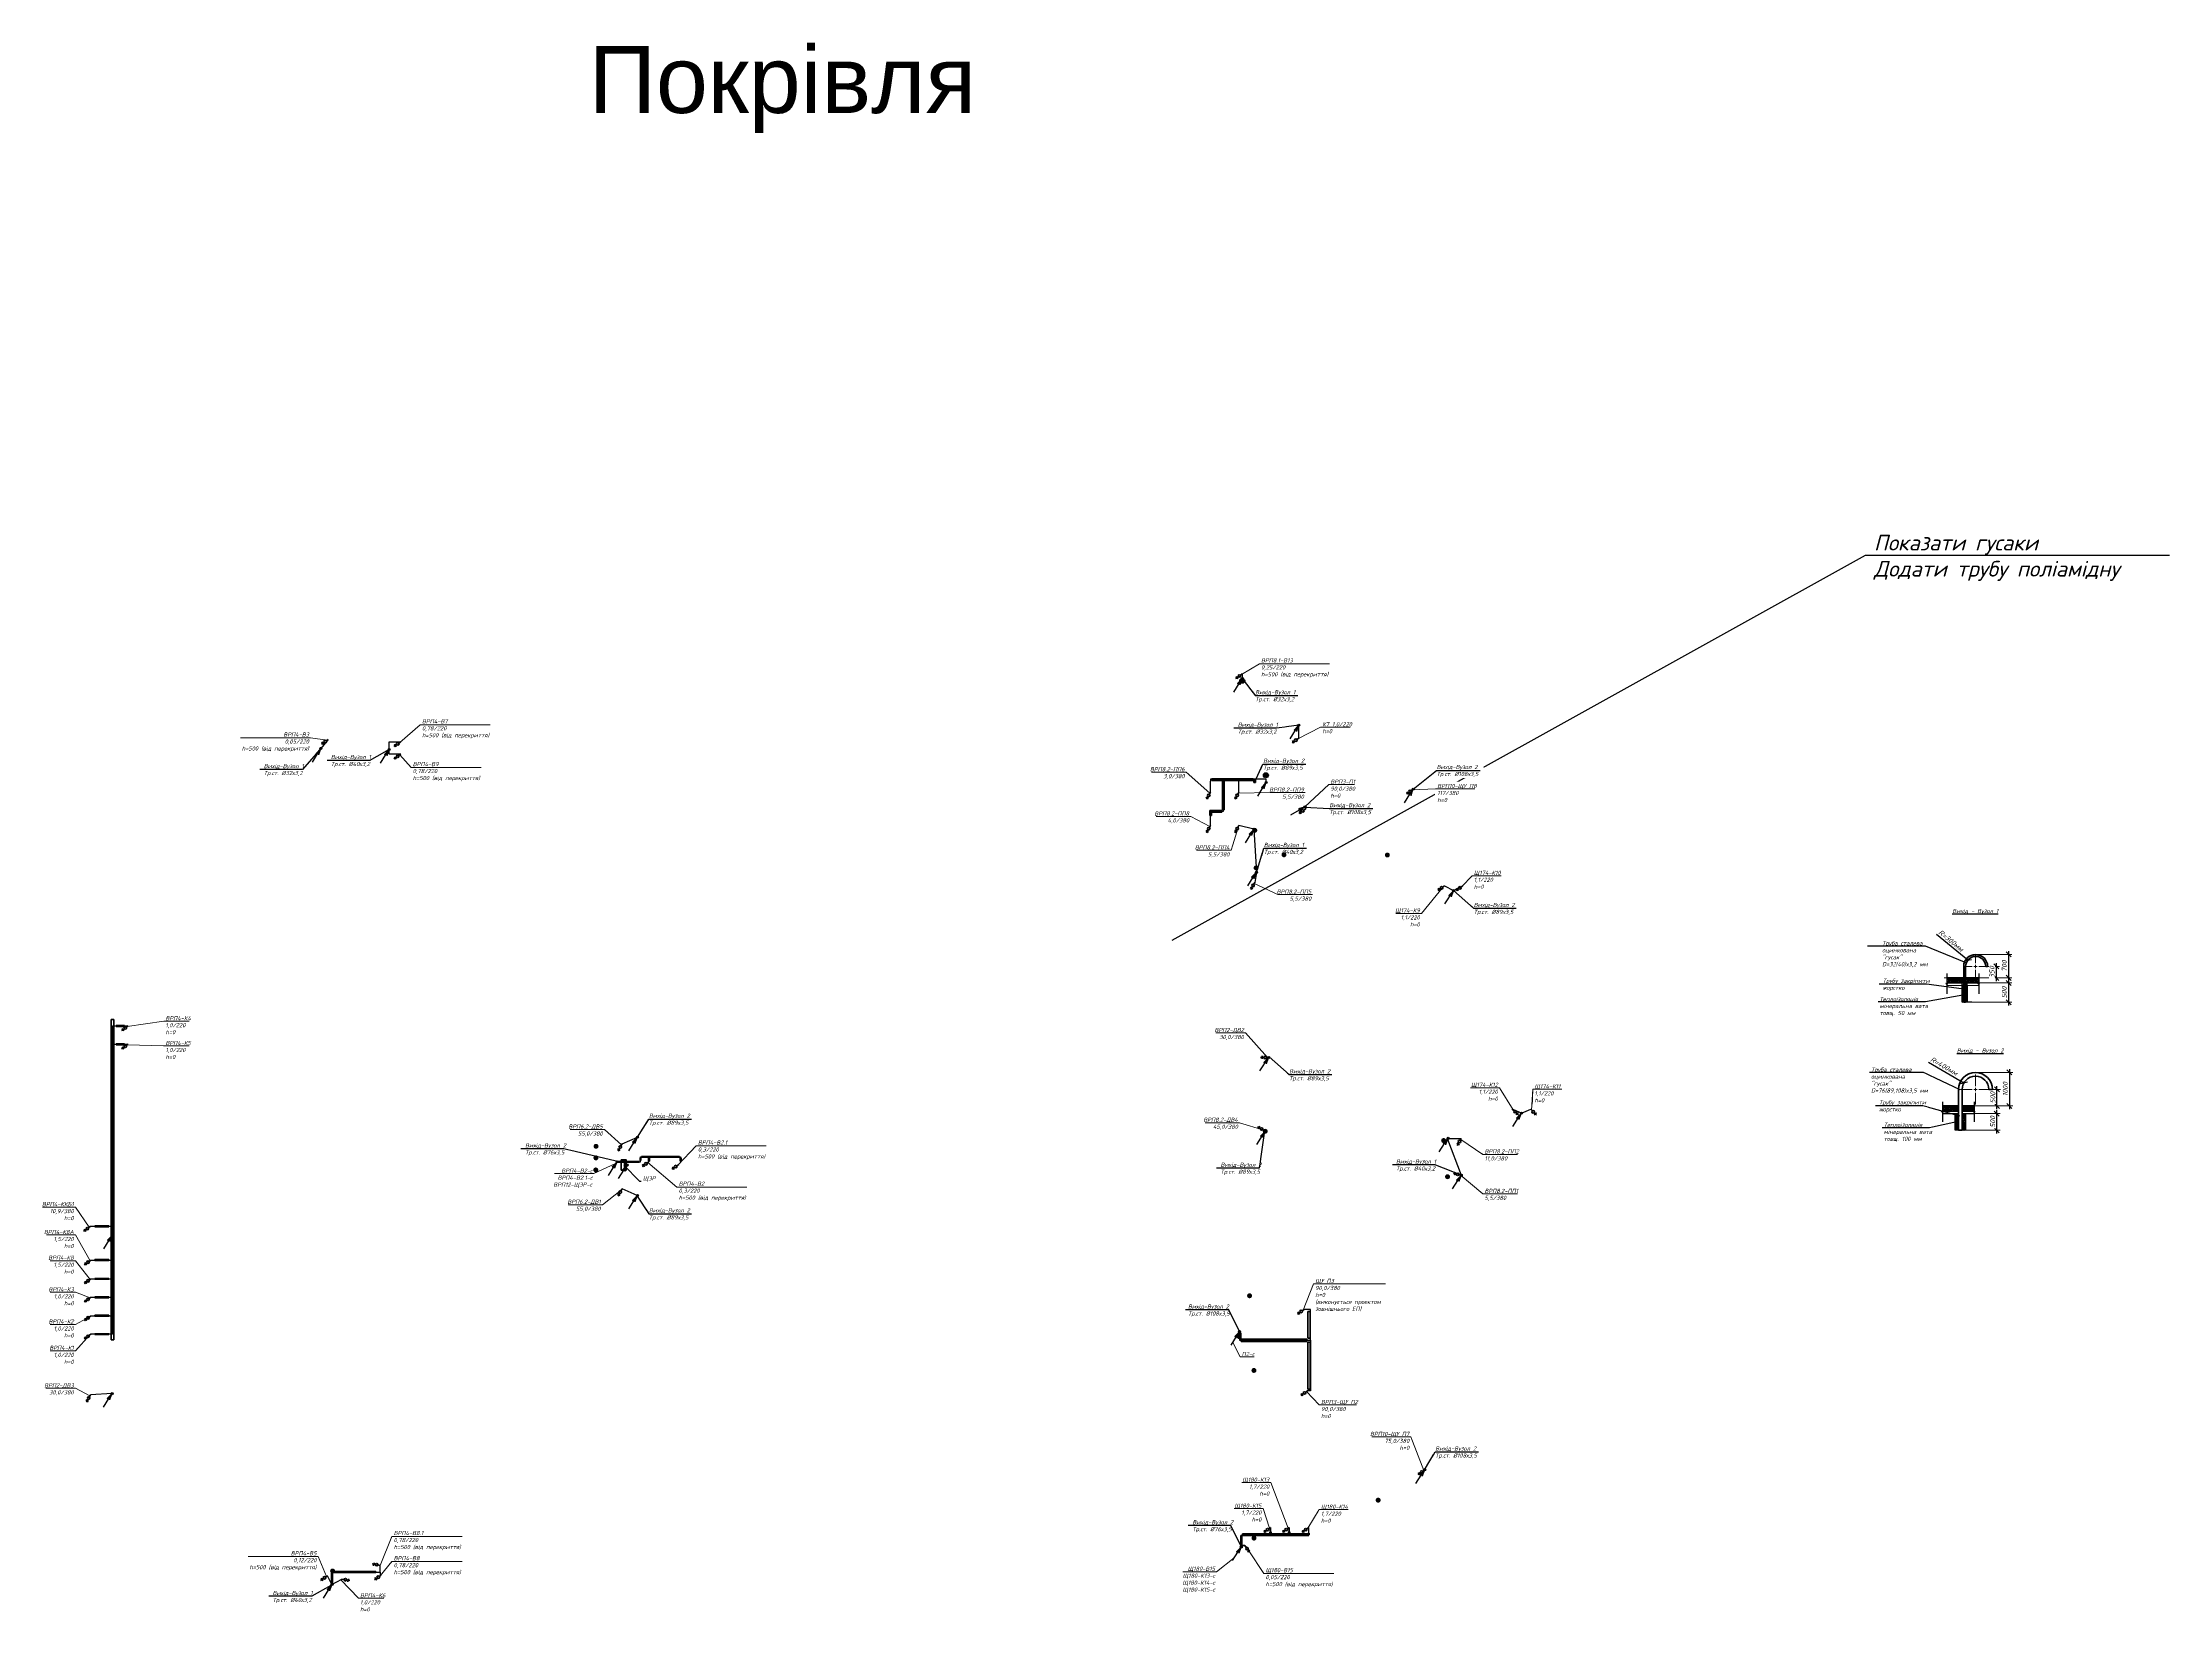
# Model space of a CAD drawing. Header units: millimetres. Extents: x -164867 to 807677, y -316775 to 513985.
# Drawn here: x 664984 to 792208, y 217705 to 311667 of the extents above; entities that cross this region are included whole.
import ezdxf
from ezdxf import colors
from ezdxf.entities.mleader import LeaderData, LeaderLine
from ezdxf.math import Vec2, Vec3

# ---------------------------------------------------------------- set-up
doc = ezdxf.new("R2010")
doc.units = ezdxf.units.MM
doc.layers.get('Defpoints').update_dxf_attribs({"color": 140})
doc.layers.add('0S-Insulation_pattern', color=120, linetype='Continuous')
doc.layers.add('выноски', color=7, linetype='Continuous')
for name, color, linetype, lineweight in [('E_Аварійні мережі', 1, 'Continuous', 30), ('E_В лотку', 5, 'Kabl_in_Lotok', 30), ('E_В лотку_аварійні', 1, 'Kabl_in_Lotok', 30), ('E_Обладнання', 84, 'Continuous', 35), ('E_Позначення', 7, 'Continuous', 15), ('E_Розп. мережі', 5, 'Continuous', 30), ('E_Щити', 1, 'Continuous', 50), ('okna', 7, 'Continuous', 13), ('Балки', 5, 'Continuous', 30)]:
    doc.layers.add(name, color=color, linetype=linetype, lineweight=lineweight)
doc.styles.add('GENERATED_STYLE_1', font='arial.ttf')
doc.styles.add('GOST 2.304', font='isocpeui.ttf')
doc.styles.add('ISO', font='isocpeui.ttf')
doc.styles.add('RomanS', font='romans.shx')
doc.styles.get("Standard").update_dxf_attribs({"font": 'arial.ttf'})
doc.styles.add('ГОСТ', font='isocpeui.ttf')
doc.styles.add('ГОСТ 2.304', font='isocpeui.ttf')
doc.linetypes.add('Kabl_in_Lotok', pattern='A,10,[130,ltypeshp.shx,S=1,R=0,X=0,Y=0],1,[130,ltypeshp.shx,S=1,R=90,X=0,Y=-1],1,[130,ltypeshp.shx,S=1,R=0,X=0,Y=0],10', length=22)
doc.dimstyles.new('Копия ГОСТ М100', dxfattribs={"dimscale": 100, "dimtxt": 3, "dimasz": 3, "dimexe": 2, "dimexo": 0, "dimgap": 1, "dimtad": 1, "dimdec": 0, "dimzin": 0, "dimdsep": 46, "dimtxsty": 'ГОСТ', "dimblk": 'OBLIQUE', "dimcen": -1, "dimdle": 2, "dimadec": 0, "dimazin": 0, "dimtfac": 1, "dimtdec": 0, "dimtofl": 0, "dimtmove": 0, "dimatfit": 3, "dimldrblk": 'OBLIQUE', "dimfxl": 0.18, "dimtfill": 1, "dimtolj": 1, "dimtzin": 0, "dimlwe": 9, "dimarcsym": 0})

# ---------------------------------------------------------------- blocks, each defined once
blk = doc.blocks.new('электровывод')
at = {"color": 0, "linetype": 'ByBlock', "lineweight": -2}
for p, q in [((-123, 124), (-205, 207)), ((-202, 127), (-125, 204)), ((-59, 60), (0, 0))]:
    blk.add_line(p, q, dxfattribs=at)
blk.add_circle((-91, 92), 44.9, dxfattribs=at)
blk = doc.blocks.new('_None')
blk = doc.blocks.new('*U69')
at = {"lineweight": -2}
h = blk.add_hatch(color=256, dxfattribs=at)
edge = h.paths.add_edge_path()
edge.add_arc((0.1, 0), 1.28, 0, 360)
h = blk.add_hatch(color=256, dxfattribs=at)
h.paths.add_polyline_path([(-0.5, -0.7), (-5.3, -6.2), (-2.9, -5.2)])
h.paths.add_polyline_path([(-0.5, -0.7), (-2.9, -5.2), (-2.4, -7.8)])
for p, q in [((-9.2, -16.8), (-0.5, -0.7)), ((-0.5, -0.7), (-5.3, -6.2)), ((-0.5, -0.7), (-5.3, -6.2)), ((-5.3, -6.2), (-2.9, -5.2)), ((-5.3, -6.2), (-2.9, -5.2)), ((-2.9, -5.2), (-2.4, -7.8)), ((-2.9, -5.2), (-2.4, -7.8)), ((-0.5, -0.7), (-2.4, -7.8)), ((-0.5, -0.7), (-2.4, -7.8))]:
    blk.add_line(p, q, dxfattribs=at)
blk.add_circle((0.1, 0), 1.24, dxfattribs=at)
blk = doc.blocks.new('*U6')
at = {"lineweight": 40}
h = blk.add_hatch(color=0, dxfattribs=at)
h.dxf.hatch_style = 1
h.paths.add_polyline_path([(300, 150), (-300, 150), (-300, 0), (300, 0)])
at = {"color": 0}
blk.add_lwpolyline([(-300, 300), (300, 300), (300, 0), (-300, 0)], close=True, dxfattribs=at)
blk = doc.blocks.new('_Oblique')
at = {"color": 0, "linetype": 'ByBlock', "lineweight": -2}
blk.add_line((-0.5, -0.5), (0.5, 0.5), dxfattribs=at)
blk = doc.blocks.new('*D514')
at = {"color": 0, "lineweight": 9, "ltscale": 10, "transparency": 16777216}
for p, q in [((780605, 250063), (782839, 250063)), ((780605, 248063), (782839, 248063))]:
    blk.add_line(p, q, dxfattribs=at)
at = {"color": 0, "lineweight": -2, "ltscale": 10, "transparency": 16777216}
blk.add_line((782639, 250263), (782639, 247863), dxfattribs=at)
at = {"layer": 'Defpoints', "color": 0, "ltscale": 10, "transparency": 16777216}
for p in [(780605, 250063), (780605, 248063)]:
    blk.add_point(p, dxfattribs=at)
at = {"color": 0, "lineweight": -2, "ltscale": 10, "transparency": 16777216, "xscale": 300, "yscale": 300, "zscale": 300}
for p, rotation in [((782639, 250063), 90), ((782639, 248063), 270)]:
    blk.add_blockref('_Oblique', p, dxfattribs=dict(at, rotation=rotation))
at = {"color": 0, "ltscale": 10, "transparency": 16777216, "insert": (782389, 249063), "char_height": 300, "attachment_point": 5, "rotation": 90, "style": 'ГОСТ', "bg_fill": 3, "box_fill_scale": 1.1, "bg_fill_color": 256, "bg_fill_true_color": 13158600, "bg_fill_transparency": 0}
blk.add_mtext('\\A1;1000', dxfattribs=at)
at = {"layer": 'Defpoints', "color": 0, "ltscale": 10, "transparency": 16777216}
blk.add_point((782639, 248063), dxfattribs=at)
blk = doc.blocks.new('*D510')
at = {"color": 0, "lineweight": 9, "ltscale": 10, "transparency": 16777216}
for p, q in [((780615, 257124), (782783, 257124)), ((778728, 255724), (782783, 255724))]:
    blk.add_line(p, q, dxfattribs=at)
at = {"color": 0, "lineweight": -2, "ltscale": 10, "transparency": 16777216}
blk.add_line((782583, 257324), (782583, 255524), dxfattribs=at)
at = {"layer": 'Defpoints', "color": 0, "ltscale": 10, "transparency": 16777216}
for p in [(780615, 257124), (778728, 255724)]:
    blk.add_point(p, dxfattribs=at)
at = {"color": 0, "lineweight": -2, "ltscale": 10, "transparency": 16777216, "xscale": 300, "yscale": 300, "zscale": 300}
for p, rotation in [((782583, 257124), 90), ((782583, 255724), 270)]:
    blk.add_blockref('_Oblique', p, dxfattribs=dict(at, rotation=rotation))
at = {"color": 0, "ltscale": 10, "transparency": 16777216, "insert": (782331, 256424), "char_height": 300, "attachment_point": 5, "rotation": 90, "style": 'ГОСТ', "bg_fill": 3, "box_fill_scale": 1.1, "bg_fill_color": 256, "bg_fill_true_color": 13158600, "bg_fill_transparency": 0}
blk.add_mtext('\\A1;700', dxfattribs=at)
at = {"layer": 'Defpoints', "color": 0, "ltscale": 10, "transparency": 16777216}
blk.add_point((782583, 255724), dxfattribs=at)
blk = doc.blocks.new('*D511')
at = {"color": 0, "lineweight": 9, "ltscale": 10, "transparency": 16777216}
for p, q in [((780015, 255419), (782783, 255419)), ((779958, 254268), (782783, 254268))]:
    blk.add_line(p, q, dxfattribs=at)
at = {"color": 0, "lineweight": -2, "ltscale": 10, "transparency": 16777216}
blk.add_line((782583, 255619), (782583, 254068), dxfattribs=at)
at = {"layer": 'Defpoints', "color": 0, "ltscale": 10, "transparency": 16777216}
for p in [(780015, 255419), (779958, 254268)]:
    blk.add_point(p, dxfattribs=at)
at = {"color": 0, "lineweight": -2, "ltscale": 10, "transparency": 16777216, "xscale": 300, "yscale": 300, "zscale": 300}
for p, rotation in [((782583, 255419), 90), ((782583, 254268), 270)]:
    blk.add_blockref('_Oblique', p, dxfattribs=dict(at, rotation=rotation))
at = {"color": 0, "ltscale": 10, "transparency": 16777216, "insert": (782333, 254844), "char_height": 300, "attachment_point": 5, "rotation": 90, "style": 'ГОСТ', "bg_fill": 3, "box_fill_scale": 1.1, "bg_fill_color": 256, "bg_fill_true_color": 13158600, "bg_fill_transparency": 0}
blk.add_mtext('\\A1;500', dxfattribs=at)
at = {"layer": 'Defpoints', "color": 0, "ltscale": 10, "transparency": 16777216}
blk.add_point((782583, 254268), dxfattribs=at)
blk = doc.blocks.new('*D515')
at = {"layer": '0S-Insulation_pattern', "color": 0, "lineweight": 9, "transparency": 16777216}
for p, q in [((780005, 247607), (782079, 247607)), ((779805, 246607), (782079, 246607))]:
    blk.add_line(p, q, dxfattribs=at)
at = {"layer": '0S-Insulation_pattern', "color": 0, "lineweight": -2, "transparency": 16777216}
blk.add_line((781879, 246407), (781879, 247807), dxfattribs=at)
at = {"layer": 'Defpoints', "color": 0, "transparency": 16777216}
for p in [(780005, 247607), (779805, 246607)]:
    blk.add_point(p, dxfattribs=at)
at = {"layer": '0S-Insulation_pattern', "color": 0, "lineweight": -2, "transparency": 16777216, "xscale": 300, "yscale": 300, "zscale": 300}
for p, rotation in [((781879, 247607), 90), ((781879, 246607), 270)]:
    blk.add_blockref('_Oblique', p, dxfattribs=dict(at, rotation=rotation))
at = {"layer": '0S-Insulation_pattern', "color": 0, "lineweight": 5, "transparency": 16777216, "insert": (781629, 247107), "char_height": 300, "attachment_point": 5, "rotation": 90, "style": 'ГОСТ', "bg_fill": 3, "box_fill_scale": 1.1, "bg_fill_color": 256, "bg_fill_true_color": 13158600, "bg_fill_transparency": 0}
blk.add_mtext('\\A1;500', dxfattribs=at)
at = {"layer": 'Defpoints', "color": 0, "transparency": 16777216}
blk.add_point((781879, 247607), dxfattribs=at)
blk = doc.blocks.new('*D512')
at = {"color": 0, "lineweight": -2, "ltscale": 10, "transparency": 16777216}
blk.add_line((778282, 258329), (780152, 256791), dxfattribs=at)
at = {"color": 0, "lineweight": 9, "ltscale": 10, "transparency": 16777216}
for p, q in [((780615, 256610), (780615, 257110)), ((780415, 256410), (779915, 256410)), ((780515, 256410), (780715, 256410)), ((780615, 256310), (780615, 256510)), ((780615, 256210), (780615, 255710)), ((780815, 256410), (781315, 256410))]:
    blk.add_line(p, q, dxfattribs=at)
at = {"layer": 'Defpoints', "color": 0, "ltscale": 10, "transparency": 16777216}
blk.add_point((780615, 256410), dxfattribs=at)
at = {"color": 0, "ltscale": 10, "transparency": 16777216, "insert": (779144, 257943), "char_height": 300, "attachment_point": 5, "rotation": 320.56071, "style": 'ГОСТ', "bg_fill": 3, "box_fill_scale": 1.1, "bg_fill_color": 256, "bg_fill_true_color": 13158600, "bg_fill_transparency": 0}
blk.add_mtext('\\A1;R=300мм', dxfattribs=at)
at = {"layer": 'Defpoints', "color": 0, "ltscale": 10, "transparency": 16777216}
blk.add_point((780152, 256791), dxfattribs=at)
at = {"color": 0, "lineweight": -2, "ltscale": 10, "transparency": 16777216, "xscale": 300, "yscale": 300, "zscale": 300, "rotation": 320.5607098328831}
blk.add_blockref('_Oblique', (780152, 256791), dxfattribs=at)
blk = doc.blocks.new('*D513')
at = {"color": 0, "lineweight": -2, "ltscale": 10, "transparency": 16777216}
blk.add_line((777797, 250687), (779914, 249450), dxfattribs=at)
at = {"color": 0, "lineweight": 9, "ltscale": 10, "transparency": 16777216}
for p, q in [((780605, 249247), (780605, 249947)), ((780405, 249047), (779705, 249047)), ((780505, 249047), (780705, 249047)), ((780605, 248947), (780605, 249147)), ((780605, 248847), (780605, 248147)), ((780805, 249047), (781505, 249047))]:
    blk.add_line(p, q, dxfattribs=at)
at = {"layer": 'Defpoints', "color": 0, "ltscale": 10, "transparency": 16777216}
blk.add_point((780605, 249047), dxfattribs=at)
at = {"color": 0, "ltscale": 10, "transparency": 16777216, "insert": (778723, 250436), "char_height": 300, "attachment_point": 5, "rotation": 329.69256, "style": 'ГОСТ', "bg_fill": 3, "box_fill_scale": 1.1, "bg_fill_color": 256, "bg_fill_true_color": 13158600, "bg_fill_transparency": 0}
blk.add_mtext('\\A1;R=400мм', dxfattribs=at)
at = {"layer": 'Defpoints', "color": 0, "ltscale": 10, "transparency": 16777216}
blk.add_point((779914, 249450), dxfattribs=at)
at = {"color": 0, "lineweight": -2, "ltscale": 10, "transparency": 16777216, "xscale": 300, "yscale": 300, "zscale": 300, "rotation": 329.6925627298368}
blk.add_blockref('_Oblique', (779914, 249450), dxfattribs=at)
blk = doc.blocks.new('*D516')
at = {"color": 0, "lineweight": 9, "ltscale": 10, "transparency": 16777216}
for p, q in [((781405, 249047), (782092, 249047)), ((780535, 248063), (782092, 248063))]:
    blk.add_line(p, q, dxfattribs=at)
at = {"color": 0, "lineweight": -2, "ltscale": 10, "transparency": 16777216}
blk.add_line((781892, 247863), (781892, 249247), dxfattribs=at)
at = {"layer": 'Defpoints', "color": 0, "ltscale": 10, "transparency": 16777216}
blk.add_point((780535, 248063), dxfattribs=at)
at = {"color": 0, "lineweight": -2, "ltscale": 10, "transparency": 16777216, "xscale": 300, "yscale": 300, "zscale": 300}
for p, rotation in [((781892, 249047), 90), ((781892, 248063), 270)]:
    blk.add_blockref('_Oblique', p, dxfattribs=dict(at, rotation=rotation))
at = {"color": 0, "ltscale": 10, "transparency": 16777216, "insert": (781642, 248555), "char_height": 300, "attachment_point": 5, "rotation": 90, "style": 'ГОСТ', "bg_fill": 3, "box_fill_scale": 1.1, "bg_fill_color": 256, "bg_fill_true_color": 13158600, "bg_fill_transparency": 0}
blk.add_mtext('\\A1;500', dxfattribs=at)
at = {"layer": 'Defpoints', "color": 0, "ltscale": 10, "transparency": 16777216}
for p in [(781405, 249047), (781892, 249047)]:
    blk.add_point(p, dxfattribs=at)
blk = doc.blocks.new('*D517')
at = {"color": 0, "lineweight": 9, "ltscale": 10, "transparency": 16777216}
for p, q in [((780796, 255722), (782043, 255722)), ((781272, 256410), (782043, 256410))]:
    blk.add_line(p, q, dxfattribs=at)
at = {"color": 0, "lineweight": -2, "ltscale": 10, "transparency": 16777216}
blk.add_line((781843, 256610), (781843, 255522), dxfattribs=at)
at = {"color": 0, "lineweight": -2, "ltscale": 10, "transparency": 16777216, "xscale": 300, "yscale": 300, "zscale": 300}
for p, rotation in [((781843, 256410), 90), ((781843, 255722), 270)]:
    blk.add_blockref('_Oblique', p, dxfattribs=dict(at, rotation=rotation))
at = {"color": 0, "ltscale": 10, "transparency": 16777216, "insert": (781593, 256066), "char_height": 300, "attachment_point": 5, "rotation": 90, "style": 'ГОСТ', "bg_fill": 3, "box_fill_scale": 1.1, "bg_fill_color": 256, "bg_fill_true_color": 13158600, "bg_fill_transparency": 0}
blk.add_mtext('\\A1;350', dxfattribs=at)
at = {"layer": 'Defpoints', "color": 0, "ltscale": 10, "transparency": 16777216}
for p in [(780796, 255722), (781272, 256410), (781843, 255722)]:
    blk.add_point(p, dxfattribs=at)
blk = doc.blocks.new('A$C7FF703E6')
at = {"linetype": 'Continuous'}
for p, q in [((0, 145), (100, 145)), ((0, 145), (0, 0)), ((100, 145), (145, 100)), ((145, 100), (145, 0)), ((145, 0), (0, 0))]:
    blk.add_line(p, q, dxfattribs=at)
blk = doc.blocks.new('A$C44C0357C')
at = {"linetype": 'Continuous'}
for p, q in [((0, 95), (50, 95)), ((0, 95), (0, 0)), ((95, 0), (0, 0)), ((50, 95), (95, 50)), ((95, 50), (95, 0))]:
    blk.add_line(p, q, dxfattribs=at)
blk = doc.blocks.new('A$C3C5B6495')
at = {"linetype": 'Continuous'}
for p, q in [((0, 33), (0, 0)), ((14, 19), (14, 14))]:
    blk.add_line(p, q, dxfattribs=at)
for centre, start, end in [((14, 33), 180, 270), ((14, 0), 90, 180)]:
    blk.add_arc(centre, 14, start, end, dxfattribs=at)
blk = doc.blocks.new('Лотки покрівлі')
at = {"layer": 'Defpoints', "lineweight": -2}
h = blk.add_hatch(color=256, dxfattribs=at)
h.paths.add_polyline_path([(-620, 20866), (-877, 20603), (-753, 20649)])
h.paths.add_polyline_path([(-620, 20866), (-753, 20649), (-737, 20518)])
h = blk.add_hatch(color=256, dxfattribs=at)
edge = h.paths.add_edge_path()
edge.add_arc((-591, 20900), 63.8, -2.91251, 357.08749)
for p, q in [((-1099, 20083), (-620, 20866)), ((-620, 20866), (-877, 20603)), ((-620, 20866), (-877, 20603)), ((-877, 20603), (-753, 20649)), ((-877, 20603), (-753, 20649)), ((-753, 20649), (-737, 20518)), ((-753, 20649), (-737, 20518)), ((-620, 20866), (-737, 20518)), ((-620, 20866), (-737, 20518))]:
    blk.add_line(p, q, dxfattribs=at)
blk.add_circle((-589, 20900), 61.9, dxfattribs=at)
at = {"layer": 'Defpoints'}
for points in [[(67651, 48195), (65177, 48195), (65177, 48095), (67651, 48095)], [(67651, 48195), (65177, 48195), (65177, 48195), (67651, 48195)], [(67651, 48095), (65177, 48095), (65177, 48195), (67651, 48195)], [(67651, 48095), (65177, 48095), (65177, 48095), (67651, 48095)], [(65826, 48174), (65826, 46345), (65926, 46345), (65926, 48174)], [(65826, 48174), (65826, 46345), (65826, 46345), (65826, 48174)], [(65926, 48174), (65926, 46345), (65826, 46345), (65826, 48174)], [(65926, 48174), (65926, 46345), (65926, 46345), (65926, 48174)], [(67796, 47969), (67796, 48174), (67696, 48174), (67696, 47969)], [(67696, 47969), (67696, 48174), (67796, 48174), (67796, 47969)], [(67696, 47969), (67696, 48174), (67696, 48174), (67696, 47969)], [(67796, 47969), (67796, 48174), (67796, 48174), (67796, 47969)], [(65050, 46155), (65050, 46000), (65150, 46000), (65150, 46155)], [(65050, 46155), (65050, 46000), (65050, 46000), (65050, 46155)], [(65150, 46155), (65150, 46000), (65050, 46000), (65050, 46155)], [(65150, 46155), (65150, 46000), (65150, 46000), (65150, 46155)], [(65781, 46300), (65195, 46300), (65195, 46200), (65781, 46200)], [(65781, 46300), (65195, 46300), (65195, 46300), (65781, 46300)], [(65781, 46200), (65195, 46200), (65195, 46300), (65781, 46300)], [(65781, 46200), (65195, 46200), (65195, 46200), (65781, 46200)], [(-507, 14644), (-507, 33794, 0), (-657, 33794, 0), (-657, 14644)], [(-657, 14644), (-657, 33794, 0), (-507, 33794, 0), (-507, 14644)], [(-657, 14644), (-657, 33794, 0), (-657, 33794, 0), (-657, 14644)], [(-507, 14644), (-507, 33794, 0), (-507, 33794, 0), (-507, 14644)], [(-367, 33389), (146, 33389, 0), (146, 33439, 0), (-367, 33439)], [(-367, 33439), (146, 33439, 0), (146, 33389, 0), (-367, 33389)], [(-367, 33439), (146, 33439, 0), (146, 33439, 0), (-367, 33439)], [(-367, 33389), (146, 33389, 0), (146, 33389, 0), (-367, 33389)], [(-367, 32290, 0), (146, 32290), (146, 32340), (-367, 32340, 0)], [(-367, 32340, 0), (146, 32340), (146, 32290), (-367, 32290, 0)], [(-367, 32340, 0), (146, 32340), (146, 32340), (-367, 32340, 0)], [(-367, 32290, 0), (146, 32290), (146, 32290), (-367, 32290, 0)], [(31028, 25358), (31028, 25518), (30978, 25518), (30978, 25358)], [(30978, 25358), (30978, 25518), (31028, 25518), (31028, 25358)], [(30978, 25358), (30978, 25518), (30978, 25518), (30978, 25358)], [(31028, 25358), (31028, 25518), (31028, 25518), (31028, 25358)], [(31073, 25563), (33335, 25563), (33335, 25613), (31073, 25613)], [(31073, 25613), (33335, 25613), (33335, 25563), (31073, 25563)], [(31073, 25613), (33335, 25613), (33335, 25613), (31073, 25613)], [(31073, 25563), (33335, 25563), (33335, 25563), (31073, 25563)], [(31486, 25518), (31486, 25318), (31536, 25318), (31536, 25518)], [(31486, 25518), (31486, 25318), (31486, 25318), (31486, 25518)], [(31536, 25518), (31536, 25318), (31486, 25318), (31486, 25518)], [(31536, 25518), (31536, 25318), (31536, 25318), (31536, 25518)], [(33380, 25518), (33380, 25318), (33430, 25318), (33430, 25518)], [(33380, 25518), (33380, 25318), (33380, 25318), (33380, 25518)], [(33430, 25518), (33430, 25318), (33380, 25318), (33380, 25518)], [(33430, 25518), (33430, 25318), (33430, 25318), (33430, 25518)], [(29603, 25263), (30933, 25263), (30933, 25313), (29603, 25313)], [(29603, 25313), (30933, 25313), (30933, 25263), (29603, 25263)], [(29603, 25313), (30933, 25313), (30933, 25313), (29603, 25313)], [(29603, 25263), (30933, 25263), (30933, 25263), (29603, 25263)], [(-797, 21456), (-1644, 21456), (-1644, 21406), (-797, 21406)], [(-797, 21456), (-1644, 21456), (-1644, 21456), (-797, 21456)], [(-797, 21406), (-1644, 21406), (-1644, 21456), (-797, 21456)], [(-797, 21406), (-1644, 21406), (-1644, 21406), (-797, 21406)], [(-797, 19434), (-1644, 19434), (-1644, 19384), (-797, 19384)], [(-797, 19434), (-1644, 19434), (-1644, 19434), (-797, 19434)], [(-797, 19384), (-1644, 19384), (-1644, 19434), (-797, 19434)], [(-797, 19384), (-1644, 19384), (-1644, 19384), (-797, 19384)], [(-797, 18314), (-1644, 18314), (-1644, 18264), (-797, 18264)], [(-797, 18314), (-1644, 18314), (-1644, 18314), (-797, 18314)], [(-797, 18264), (-1644, 18264), (-1644, 18314), (-797, 18314)], [(-797, 18264), (-1644, 18264), (-1644, 18264), (-797, 18264)], [(-797, 17209), (-1644, 17209), (-1644, 17159), (-797, 17159)], [(-797, 17209), (-1644, 17209), (-1644, 17209), (-797, 17209)], [(-797, 17159), (-1644, 17159), (-1644, 17209), (-797, 17209)], [(-797, 17159), (-1644, 17159), (-1644, 17159), (-797, 17159)], [(-797, 16104), (-1644, 16104), (-1644, 16054), (-797, 16054)], [(-797, 16104), (-1644, 16104), (-1644, 16104), (-797, 16104)], [(-797, 16054), (-1644, 16054), (-1644, 16104), (-797, 16104)], [(-797, 16054), (-1644, 16054), (-1644, 16054), (-797, 16054)], [(71061, 14729), (71061, 16342), (70911, 16342), (70911, 14729)], [(70911, 14729), (70911, 16342), (71061, 16342), (71061, 14729)], [(70911, 14729), (70911, 16342), (70911, 16342), (70911, 14729)], [(71061, 14729), (71061, 16342), (71061, 16342), (71061, 14729)], [(-797, 14999), (-1644, 14999), (-1644, 14949), (-797, 14949)], [(-797, 14999), (-1644, 14999), (-1644, 14999), (-797, 14999)], [(-797, 14949), (-1644, 14949), (-1644, 14999), (-797, 14999)], [(-797, 14949), (-1644, 14949), (-1644, 14949), (-797, 14949)], [(66761, 15060), (66761, 14895), (66911, 14895), (66911, 15060)], [(66761, 15060), (66761, 14895), (66761, 14895), (66761, 15060)], [(66911, 15060), (66911, 14895), (66761, 14895), (66761, 15060)], [(66761, 14895), (66761, 14729), (66911, 14729), (66911, 14895)], [(66761, 14895), (66761, 14729), (66761, 14729), (66761, 14895)], [(66911, 14895), (66911, 14729), (66761, 14729), (66761, 14895)], [(66911, 15060), (66911, 14895), (66911, 14895), (66911, 15060)], [(66911, 14895), (66911, 14729), (66911, 14729), (66911, 14895)], [(66933, 14534), (68413, 14534), (68413, 14684), (66933, 14684)], [(66933, 14684), (68413, 14684), (68413, 14534), (66933, 14534)], [(66933, 14684), (68413, 14684), (68413, 14684), (66933, 14684)], [(66933, 14534), (68413, 14534), (68413, 14534), (66933, 14534)], [(67906, 14534), (69386, 14534), (69386, 14684), (67906, 14684)], [(67906, 14684), (69386, 14684), (69386, 14534), (67906, 14534)], [(67906, 14684), (69386, 14684), (69386, 14684), (67906, 14684)], [(67906, 14534), (69386, 14534), (69386, 14534), (67906, 14534)], [(69386, 14534), (70866, 14534), (70866, 14684), (69386, 14684)], [(69386, 14684), (70866, 14684), (70866, 14534), (69386, 14534)], [(69386, 14684), (70866, 14684), (70866, 14684), (69386, 14684)], [(69386, 14534), (70866, 14534), (70866, 14534), (69386, 14534)], [(70911, 14489), (70911, 11689), (71061, 11689), (71061, 14489)], [(70911, 14489), (70911, 11689), (70911, 11689), (70911, 14489)], [(71061, 14489), (71061, 11689), (70911, 11689), (70911, 14489)], [(71061, 14489), (71061, 11689), (71061, 11689), (71061, 14489)], [(66965, 2250), (66965, 2934), (66915, 2934), (66915, 2250)], [(66915, 2250), (66915, 2934), (66965, 2934), (66965, 2250)], [(66915, 2250), (66915, 2934), (66915, 2934), (66915, 2250)], [(66965, 2250), (66965, 2934), (66965, 2934), (66965, 2250)], [(67010, 2979), (70902, 2979), (70902, 3029), (67010, 3029)], [(67010, 3029), (70902, 3029), (70902, 2979), (67010, 2979)], [(67010, 3029), (70902, 3029), (70902, 3029), (67010, 3029)], [(67010, 2979), (70902, 2979), (70902, 2979), (67010, 2979)], [(12575, 0), (12575, 680), (12525, 680), (12525, 0)], [(12525, 0), (12525, 680), (12575, 680), (12575, 0)], [(12525, 0), (12525, 680), (12525, 680), (12525, 0)], [(12575, 0), (12575, 680), (12575, 680), (12575, 0)], [(12620, 725), (15171, 725), (15171, 775), (12620, 775)], [(12620, 775), (15171, 775), (15171, 725), (12620, 725)], [(12620, 775), (15171, 775), (15171, 775), (12620, 775)], [(12620, 725), (15171, 725), (15171, 725), (12620, 725)]]:
    blk.add_3dface(points, dxfattribs=at)
at = {"layer": 'Defpoints', "xscale": -1, "rotation": 180}
blk.add_blockref('A$C7FF703E6', (65050, 46300), dxfattribs=at)
at = {"layer": 'Defpoints', "xscale": 10, "yscale": 10, "zscale": 10, "rotation": 90.00000000000001}
for p in [(68851, 3029), (69968, 3029)]:
    blk.add_blockref('A$C3C5B6495', p, dxfattribs=at)
at = {"layer": 'Defpoints', "xscale": -1}
blk.add_blockref('A$C44C0357C', (70997, 2979), dxfattribs=at)
at = {"layer": 'Defpoints', "style": 'RomanS', "flags": 9}
for tag, p in [('SYMBOL', (43986, 60117)), ('ID', (43986, 60114)), ('NAME', (43986, 60111)), ('TYP', (43986, 60107)), ('LENGTH', (43986, 60104)), ('ATT_1', (43986, 60101)), ('ATT_2', (43986, 60097)), ('ATT_3', (43986, 60094)), ('ATT_4', (43986, 60090)), ('ATT_5', (43986, 60086)), ('LUSTRO', (43986, 60083)), ('P1', (43986, 60079)), ('P2', (43986, 60076)), ('AN', (43986, 60073)), ('AN', (91705, -10656)), ('P2', (91705, -10659)), ('P1', (91705, -10662)), ('LUSTRO', (91705, -10665)), ('ATT_5', (91705, -10669)), ('ATT_4', (91705, -10672)), ('ATT_3', (91705, -10676)), ('ATT_2', (91705, -10679)), ('ATT_1', (91705, -10683)), ('LENGTH', (91705, -10686)), ('TYP', (91705, -10690)), ('NAME', (91705, -10693)), ('ID', (91705, -10696)), ('SYMBOL', (91705, -10699))]:
    blk.add_attdef(tag, p, '', height=3, dxfattribs=at)
at = {"layer": 'Defpoints', "flags": 1}
for tag, p in [('ATT_3', (65082, 48145)), ('ATT_2', (65082, 48145)), ('AN', (65082, 48145)), ('ATT_5', (65082, 48145)), ('ATT_4', (65082, 48145)), ('ATT_1', (65082, 48145)), ('TYP', (65082, 48145)), ('P2Y', (65082, 48145)), ('P2X', (65082, 48145)), ('P1Y', (65082, 48145)), ('P1X', (65082, 48145)), ('NAME', (65082, 48145)), ('LENGTH', (65876, 48174)), ('ID', (65926, 48174)), ('ID', (67696, 47969)), ('ATT_3', (67746, 48269)), ('ATT_2', (67746, 48269)), ('AN', (67746, 48269)), ('ATT_5', (67746, 48269)), ('ATT_4', (67746, 48269)), ('ATT_1', (67746, 48269)), ('TYP', (67746, 48269)), ('P2Y', (67746, 48269)), ('P2X', (67746, 48269)), ('P1Y', (67746, 48269)), ('P1X', (67746, 48269)), ('NAME', (67746, 48269)), ('LENGTH', (67746, 48145)), ('ID', (67746, 48095)), ('LENGTH', (67746, 47969)), ('AN', (65100, 46250)), ('ATT_5', (65100, 46250)), ('ATT_4', (65100, 46250)), ('ATT_3', (65100, 46250)), ('ATT_2', (65100, 46250)), ('ATT_1', (65100, 46250)), ('AN', (65100, 46000)), ('ATT_5', (65100, 46000)), ('ATT_4', (65100, 46000)), ('ATT_3', (65100, 46000)), ('ATT_2', (65100, 46000)), ('ATT_1', (65100, 46000)), ('TYP', (65100, 46250)), ('TYP', (65100, 46000)), ('P2Y', (65100, 46250)), ('P1Y', (65100, 46250)), ('P2X', (65100, 46250)), ('P1X', (65100, 46250)), ('NAME', (65100, 46250)), ('LENGTH', (65100, 46250)), ('LUSTRO', (65100, 46000)), ('P2Y', (65100, 46000)), ('P1Y', (65100, 46000)), ('P2X', (65100, 46000)), ('P1X', (65100, 46000)), ('NAME', (65100, 46000)), ('ID', (65150, 46250)), ('AN', (65876, 46250)), ('ATT_5', (65876, 46250)), ('ATT_4', (65876, 46250)), ('ATT_3', (65876, 46250)), ('ATT_2', (65876, 46250)), ('ATT_1', (65876, 46250)), ('TYP', (65876, 46250)), ('LENGTH', (65876, 46250)), ('P2Y', (65876, 46250)), ('P1Y', (65876, 46250)), ('P2X', (65876, 46250)), ('P1X', (65876, 46250)), ('NAME', (65876, 46250)), ('ID', (65876, 46200)), ('AN', (-582, 33794, 0)), ('ATT_5', (-582, 33794, 0)), ('ATT_4', (-582, 33794, 0)), ('ATT_3', (-582, 33794, 0)), ('ATT_2', (-582, 33794, 0)), ('ATT_1', (-582, 33794, 0)), ('TYP', (-582, 33794, 0)), ('LUSTRO', (-582, 33794, 0)), ('P2Y', (-582, 33794, 0)), ('P1Y', (-582, 33794, 0)), ('P2X', (-582, 33794, 0)), ('P1X', (-582, 33794, 0)), ('NAME', (-582, 33794, 0)), ('ID', (-367, 33439)), ('LENGTH', (-367, 33414)), ('AN', (146, 33414, 0)), ('ATT_5', (146, 33414, 0)), ('ATT_4', (146, 33414, 0)), ('ATT_3', (146, 33414, 0)), ('ATT_2', (146, 33414, 0)), ('ATT_1', (146, 33414, 0)), ('TYP', (146, 33414, 0)), ('LUSTRO', (146, 33414, 0)), ('P2Y', (146, 33414, 0)), ('P1Y', (146, 33414, 0)), ('P2X', (146, 33414, 0)), ('P1X', (146, 33414, 0)), ('NAME', (146, 33414, 0)), ('ID', (-367, 32340, 0)), ('LENGTH', (-367, 32315, 0)), ('AN', (146, 32315)), ('ATT_5', (146, 32315)), ('ATT_4', (146, 32315)), ('ATT_3', (146, 32315)), ('ATT_2', (146, 32315)), ('ATT_1', (146, 32315)), ('TYP', (146, 32315)), ('LUSTRO', (146, 32315)), ('P2Y', (146, 32315)), ('P1Y', (146, 32315)), ('P2X', (146, 32315)), ('P1X', (146, 32315)), ('NAME', (146, 32315)), ('AN', (31003, 25588)), ('ATT_5', (31003, 25588)), ('ATT_4', (31003, 25588)), ('ATT_3', (31003, 25588)), ('ATT_2', (31003, 25588)), ('ATT_1', (31003, 25588)), ('TYP', (31003, 25588)), ('ID', (31003, 25613)), ('LENGTH', (31003, 25588)), ('P2Y', (31003, 25588)), ('P1Y', (31003, 25588)), ('P2X', (31003, 25588)), ('P1X', (31003, 25588)), ('NAME', (31003, 25588)), ('LENGTH', (31511, 25518)), ('ID', (31536, 25518)), ('AN', (33405, 25588)), ('ATT_5', (33405, 25588)), ('ATT_4', (33405, 25588)), ('ATT_3', (33405, 25588)), ('ATT_2', (33405, 25588)), ('ATT_1', (33405, 25588)), ('TYP', (33405, 25588)), ('P2Y', (33405, 25588)), ('P1Y', (33405, 25588)), ('P2X', (33405, 25588)), ('P1X', (33405, 25588)), ('NAME', (33405, 25588)), ('LENGTH', (33405, 25588)), ('ID', (33430, 25588)), ('ID', (29603, 25313)), ('LENGTH', (29603, 25288)), ('ID', (30978, 25288)), ('AN', (31003, 25288)), ('ATT_5', (31003, 25288)), ('ATT_4', (31003, 25288)), ('ATT_3', (31003, 25288)), ('ATT_2', (31003, 25288)), ('ATT_1', (31003, 25288)), ('TYP', (31003, 25288)), ('LENGTH', (31003, 25288)), ('P2Y', (31003, 25288)), ('P1Y', (31003, 25288)), ('P2X', (31003, 25288)), ('P1X', (31003, 25288)), ('NAME', (31003, 25288)), ('AN', (31511, 25318)), ('ATT_5', (31511, 25318)), ('ATT_4', (31511, 25318)), ('ATT_3', (31511, 25318)), ('ATT_2', (31511, 25318)), ('ATT_1', (31511, 25318)), ('TYP', (31511, 25318)), ('LUSTRO', (31511, 25318)), ('P2Y', (31511, 25318)), ('P1Y', (31511, 25318)), ('P2X', (31511, 25318)), ('P1X', (31511, 25318)), ('NAME', (31511, 25318)), ('AN', (33405, 25318)), ('ATT_5', (33405, 25318)), ('ATT_4', (33405, 25318)), ('ATT_3', (33405, 25318)), ('ATT_2', (33405, 25318)), ('ATT_1', (33405, 25318)), ('TYP', (33405, 25318)), ('LUSTRO', (33405, 25318)), ('P2Y', (33405, 25318)), ('P1Y', (33405, 25318)), ('P2X', (33405, 25318)), ('P1X', (33405, 25318)), ('NAME', (33405, 25318)), ('AN', (-1644, 21431)), ('ATT_5', (-1644, 21431)), ('ATT_4', (-1644, 21431)), ('ATT_3', (-1644, 21431)), ('ATT_2', (-1644, 21431)), ('ATT_1', (-1644, 21431)), ('TYP', (-1644, 21431)), ('LUSTRO', (-1644, 21431)), ('P2Y', (-1644, 21431)), ('P1Y', (-1644, 21431)), ('P2X', (-1644, 21431)), ('P1X', (-1644, 21431)), ('NAME', (-1644, 21431)), ('LENGTH', (-797, 21431)), ('ID', (-797, 21406)), ('AN', (-1644, 19409)), ('ATT_5', (-1644, 19409)), ('ATT_4', (-1644, 19409)), ('ATT_3', (-1644, 19409)), ('ATT_2', (-1644, 19409)), ('ATT_1', (-1644, 19409)), ('TYP', (-1644, 19409)), ('LUSTRO', (-1644, 19409)), ('P2Y', (-1644, 19409)), ('P1Y', (-1644, 19409)), ('P2X', (-1644, 19409)), ('P1X', (-1644, 19409)), ('NAME', (-1644, 19409)), ('LENGTH', (-797, 19409)), ('ID', (-797, 19384)), ('AN', (-1644, 18289)), ('ATT_5', (-1644, 18289)), ('ATT_4', (-1644, 18289)), ('ATT_3', (-1644, 18289)), ('ATT_2', (-1644, 18289)), ('ATT_1', (-1644, 18289)), ('TYP', (-1644, 18289)), ('LUSTRO', (-1644, 18289)), ('P2Y', (-1644, 18289)), ('P1Y', (-1644, 18289)), ('P2X', (-1644, 18289)), ('P1X', (-1644, 18289)), ('NAME', (-1644, 18289)), ('LENGTH', (-797, 18289)), ('ID', (-797, 18264)), ('AN', (-1644, 17184)), ('ATT_5', (-1644, 17184)), ('ATT_4', (-1644, 17184)), ('ATT_3', (-1644, 17184)), ('ATT_2', (-1644, 17184)), ('ATT_1', (-1644, 17184)), ('TYP', (-1644, 17184)), ('LUSTRO', (-1644, 17184)), ('P2Y', (-1644, 17184)), ('P1Y', (-1644, 17184)), ('P2X', (-1644, 17184)), ('P1X', (-1644, 17184)), ('NAME', (-1644, 17184)), ('LENGTH', (-797, 17184)), ('ID', (-797, 17159)), ('AN', (-1644, 16079)), ('ATT_5', (-1644, 16079)), ('ATT_4', (-1644, 16079)), ('ATT_3', (-1644, 16079)), ('ATT_2', (-1644, 16079)), ('ATT_1', (-1644, 16079)), ('TYP', (-1644, 16079)), ('LUSTRO', (-1644, 16079)), ('P2Y', (-1644, 16079)), ('P1Y', (-1644, 16079)), ('P2X', (-1644, 16079)), ('P1X', (-1644, 16079)), ('NAME', (-1644, 16079)), ('LENGTH', (-797, 16079)), ('ID', (-797, 16054)), ('AN', (70986, 16462)), ('ATT_5', (70986, 16462)), ('ATT_4', (70986, 16462)), ('ATT_3', (70986, 16462)), ('ATT_2', (70986, 16462)), ('ATT_1', (70986, 16462)), ('TYP', (70986, 16462)), ('P2Y', (70986, 16462)), ('P1Y', (70986, 16462)), ('P2X', (70986, 16462)), ('P1X', (70986, 16462)), ('NAME', (70986, 16462)), ('AN', (-1644, 14974)), ('ATT_5', (-1644, 14974)), ('ATT_4', (-1644, 14974)), ('ATT_3', (-1644, 14974)), ('ATT_2', (-1644, 14974)), ('ATT_1', (-1644, 14974)), ('TYP', (-1644, 14974)), ('LUSTRO', (-1644, 14974)), ('P2Y', (-1644, 14974)), ('P1Y', (-1644, 14974)), ('P2X', (-1644, 14974)), ('P1X', (-1644, 14974)), ('NAME', (-1644, 14974)), ('LENGTH', (-797, 14974)), ('ID', (-797, 14949)), ('ID', (-657, 14644)), ('LENGTH', (-582, 14644)), ('ID', (66933, 14684)), ('LENGTH', (66933, 14609)), ('LENGTH', (67906, 14609)), ('ID', (67906, 14684)), ('AN', (68533, 14609)), ('ATT_5', (68533, 14609)), ('ATT_4', (68533, 14609)), ('ATT_3', (68533, 14609)), ('ATT_2', (68533, 14609)), ('ATT_1', (68533, 14609)), ('TYP', (68533, 14609)), ('P2Y', (68533, 14609)), ('P1Y', (68533, 14609)), ('P2X', (68533, 14609)), ('P1X', (68533, 14609)), ('NAME', (68533, 14609)), ('LENGTH', (69386, 14609)), ('ID', (69386, 14684)), ('AN', (69506, 14609)), ('ATT_5', (69506, 14609)), ('ATT_4', (69506, 14609)), ('ATT_3', (69506, 14609)), ('ATT_2', (69506, 14609)), ('ATT_1', (69506, 14609)), ('TYP', (69506, 14609)), ('P2Y', (69506, 14609)), ('P1Y', (69506, 14609)), ('P2X', (69506, 14609)), ('P1X', (69506, 14609)), ('NAME', (69506, 14609)), ('ID', (70911, 14609)), ('AN', (70986, 14609)), ('ATT_5', (70986, 14609)), ('ATT_4', (70986, 14609)), ('ATT_3', (70986, 14609)), ('ATT_2', (70986, 14609)), ('ATT_1', (70986, 14609)), ('TYP', (70986, 14609)), ('LENGTH', (70986, 14609)), ('P2Y', (70986, 14609)), ('P1Y', (70986, 14609)), ('P2X', (70986, 14609)), ('P1X', (70986, 14609)), ('NAME', (70986, 14609)), ('LENGTH', (70986, 14489)), ('ID', (71061, 14489)), ('AN', (70986, 11569)), ('ATT_5', (70986, 11569)), ('ATT_4', (70986, 11569)), ('ATT_3', (70986, 11569)), ('ATT_2', (70986, 11569)), ('ATT_1', (70986, 11569)), ('TYP', (70986, 11569)), ('P2Y', (70986, 11569)), ('P1Y', (70986, 11569)), ('P2X', (70986, 11569)), ('P1X', (70986, 11569)), ('NAME', (70986, 11569)), ('ATT_3', (66940, 3004)), ('ATT_2', (66940, 3004)), ('AN', (66940, 3004)), ('ATT_5', (66940, 3004)), ('ATT_4', (66940, 3004)), ('ATT_1', (66940, 3004)), ('TYP', (66940, 3004)), ('ID', (66940, 3029)), ('LENGTH', (66940, 3004)), ('P2Y', (66940, 3004)), ('P2X', (66940, 3004)), ('P1Y', (66940, 3004)), ('P1X', (66940, 3004)), ('NAME', (66940, 3004)), ('ATT_3', (70972, 3004)), ('ATT_2', (70972, 3004)), ('AN', (70972, 3004)), ('ATT_5', (70972, 3004)), ('ATT_4', (70972, 3004)), ('ATT_1', (70972, 3004)), ('TYP', (70972, 3004)), ('P2Y', (70972, 3004)), ('P2X', (70972, 3004)), ('P1Y', (70972, 3004)), ('P1X', (70972, 3004)), ('NAME', (70972, 3004)), ('ID', (66915, 2250)), ('LENGTH', (66940, 2250)), ('ID', (12525, 0)), ('AN', (12550, 750)), ('ATT_5', (12550, 750)), ('ATT_4', (12550, 750)), ('ATT_3', (12550, 750)), ('ATT_2', (12550, 750)), ('ATT_1', (12550, 750)), ('TYP', (12550, 750)), ('ID', (12550, 775)), ('P2Y', (12550, 750)), ('P1Y', (12550, 750)), ('P2X', (12550, 750)), ('P1X', (12550, 750)), ('NAME', (12550, 750)), ('LENGTH', (12550, 750)), ('LENGTH', (12550, 0)), ('AN', (15171, 750)), ('ATT_5', (15171, 750)), ('ATT_4', (15171, 750)), ('ATT_3', (15171, 750)), ('ATT_2', (15171, 750)), ('ATT_1', (15171, 750)), ('TYP', (15171, 750)), ('LUSTRO', (15171, 750)), ('P2Y', (15171, 750)), ('P1Y', (15171, 750)), ('P2X', (15171, 750)), ('P1X', (15171, 750)), ('NAME', (15171, 750))]:
    blk.add_attdef(tag, p, '', height=25, dxfattribs=at)
for tag, p in [('LENGTH', (66836, 15180)), ('LENGTH', (66836, 15015)), ('LUSTRO', (66836, 14895)), ('ATT_3', (66836, 14895)), ('ATT_2', (66836, 14895)), ('P2Y', (66836, 14895)), ('P2X', (66836, 14895)), ('LUSTRO', (66836, 14729)), ('ATT_3', (66836, 14729)), ('ATT_2', (66836, 14729)), ('P2Y', (66836, 14729)), ('P2X', (66836, 14729)), ('ATT_5', (66836, 14895)), ('ATT_4', (66836, 14895)), ('ATT_1', (66836, 14895)), ('NAME', (66836, 14895)), ('TYP', (66836, 14895)), ('P1Y', (66836, 14895)), ('P1X', (66836, 14895)), ('AN', (66836, 14895)), ('ATT_4', (66836, 14729)), ('ATT_5', (66836, 14729)), ('ATT_1', (66836, 14729)), ('NAME', (66836, 14729)), ('TYP', (66836, 14729)), ('P1Y', (66836, 14729)), ('P1X', (66836, 14729)), ('AN', (66836, 14729)), ('ID', (66911, 15180)), ('ID', (66911, 15015))]:
    blk.add_attdef(tag, p, '', height=25, rotation=90, dxfattribs=at)

msp = doc.modelspace()

# ---------------------------------------------------------------- hatches: boundary and pattern name
at = {"ltscale": 10}
h = msp.add_hatch(dxfattribs=at)
h.set_pattern_fill('JIS_WOOD', color=256, scale=100)
h.set_pattern_definition([(45, (496988.22, 426718.01), (-50, 50), [])])
h.paths.add_polyline_path([(780115.29, 255258.86), (780015.29, 255258.86), (780015.29, 254858.86), (780115.29, 254858.86)])
h.paths.add_polyline_path([(780115.29, 254858.86), (780015.29, 254858.86), (780015.29, 254268.22), (780115.29, 254268.22)])
h.paths.add_polyline_path([(780115.29, 255410.56), (780038.08, 255268.22), (780115.29, 255268.22)])
h.paths.add_polyline_path([(779809.87, 255408.7), (779801.29, 255408.7), (779801.29, 255268.22), (779878.5, 255268.22)])
h.paths.add_polyline_path([(779901.29, 255258.86), (779801.29, 255258.86), (779801.29, 254858.86), (779901.29, 254858.86)])
h.paths.add_polyline_path([(779901.29, 254858.86), (779801.29, 254858.86), (779801.29, 254268.22), (779901.29, 254268.22)])
h = msp.add_hatch(dxfattribs=at)
h.set_pattern_fill('JIS_WOOD', color=256, scale=100)
h.set_pattern_definition([(45, (484998.876, 419135.026), (-50, 50), [])])
h.paths.add_polyline_path([(780004.55, 247197.61), (779804.55, 247197.61), (779804.55, 246606.97), (780004.55, 246606.97)])
h.paths.add_polyline_path([(780004.55, 247597.61), (779804.55, 247597.61), (779804.55, 247197.61), (780004.55, 247197.61)])
h.paths.add_polyline_path([(779588.55, 247597.61), (779388.55, 247597.61), (779388.55, 247472.41), (779588.55, 247454.89)])
h.paths.add_polyline_path([(779588.55, 247454.89), (779388.55, 247472.41), (779388.55, 247197.61), (779588.55, 247197.61)])
h.paths.add_polyline_path([(779588.55, 247197.61), (779388.55, 247197.61), (779388.55, 246606.97), (779588.55, 246606.97)])
h.paths.add_polyline_path([(779852.54, 247747.45), (780001.28, 247747.45), (779999.06, 247752.39), (779894.65, 247752.39), (779855.34, 247752.6)])
h = msp.add_hatch(color=1)
h.dxf.hatch_style = 1
h.paths.add_polyline_path([(744726.28, 224480.76, 1), (745024.63, 224480.76, 1)])

# ---------------------------------------------------------------- linework, layer by layer
at = {"color": 124, "lineweight": 50}
for p, q in [((779901.29, 255723.8), (778895.87, 255723.8)), ((779901.29, 255723.8), (779760.26, 255723.8)), ((780796.95, 255723.8), (780015.29, 255723.8)), ((779588.55, 248062.56), (778634.13, 248062.56)), ((779588.55, 248062.56), (779498.52, 248062.56)), ((780535.21, 248062.56), (779804.55, 248062.56))]:
    msp.add_line(p, q, dxfattribs=at)
at = {"lineweight": 5}
for p, q in [((778895.87, 255722.32), (779901.29, 255722.32)), ((779760.26, 255722.32), (779901.29, 255722.32)), ((780015.29, 255722.32), (780796.95, 255722.32)), ((778895.87, 255622.32), (779912.19, 255622.32)), ((779760.26, 255622.32), (779912.19, 255622.32)), ((780008.19, 255622.32), (780796.89, 255622.32)), ((778634.13, 248061.07), (779588.55, 248061.07)), ((778634.13, 247961.07), (779594.28, 247961.07)), ((779498.52, 248061.07), (779588.55, 248061.07)), ((779498.52, 247961.07), (779594.28, 247961.07)), ((779804.55, 248061.07), (780535.21, 248061.07)), ((779804.55, 247961.07), (780535.15, 247961.07))]:
    msp.add_line(p, q, dxfattribs=at)
at = {"lineweight": 40, "ltscale": 10}
for p, q in [((781329.29, 256409.8), (781215.29, 256409.8)), ((779901.29, 254268.22), (780015.29, 254268.22)), ((779588.55, 249046.56), (779588.55, 246606.97)), ((779804.55, 249046.56), (779804.55, 246606.97)), ((781404.55, 249046.56), (781620.55, 249046.56)), ((779588.55, 246606.97), (779804.55, 246606.97))]:
    msp.add_line(p, q, dxfattribs=at)
at = {"color": 5, "lineweight": 35}
for p, q in [((778895.87, 255418.82), (779901.29, 255418.82)), ((779760.26, 255418.82), (779901.29, 255418.82)), ((780015.29, 255418.82), (780796.77, 255418.82)), ((778634.13, 247757.58), (779588.55, 247757.58)), ((779498.52, 247757.58), (779588.55, 247757.58)), ((779804.55, 247757.58), (780535.03, 247757.58))]:
    msp.add_line(p, q, dxfattribs=at)
at = {"ltscale": 10}
for points in [[(778896.21, 255973.36), (778895.88, 255405.91), (778952.57, 255355.63), (778839.65, 255382.5), (778895.21, 255330.56), (778895.21, 254762.32)], [(780797.1, 255973.36), (780796.76, 255405.91), (780853.45, 255355.63), (780740.54, 255382.5), (780796.1, 255330.56), (780796.1, 254762.32)], [(778634.47, 248312.12), (778634.14, 247744.66), (778690.83, 247694.39), (778577.91, 247721.25), (778633.47, 247669.31), (778633.47, 247101.07)], [(780535.36, 248312.12), (780535.02, 247744.66), (780591.71, 247694.39), (780478.8, 247721.25), (780534.36, 247669.31), (780534.36, 247101.07)]]:
    msp.add_lwpolyline(points, dxfattribs=at)
at = {"lineweight": 40, "ltscale": 10}
for centre, radius in [((780615.29, 256409.8), 714), ((780615.29, 256409.8), 600), ((780604.55, 249046.56), 1016), ((780604.55, 249046.56), 800)]:
    msp.add_arc(centre, radius, 0, 180, dxfattribs=at)
at = {"layer": '0S-Insulation_pattern', "color": 0, "lineweight": 5}
for points in [[(778987.28, 255621.83, -0.493951481), (778971.83, 255642.01), (778986.72, 255701.65, 1.306729321), (778955.83, 255701.65), (778970.72, 255642.01, -1.306729321), (778939.83, 255642.01), (778954.72, 255701.65, 1.306729321), (778923.83, 255701.65), (778938.72, 255642.01, -1.306729321), (778907.83, 255642.01), (778922.72, 255701.65, 0.764928322), (778896.06, 255717.24, 0.764928322)], [(779179.72, 255621.83, -0.493951481), (779164.28, 255642.01), (779179.16, 255701.65, 1.306729321), (779148.28, 255701.65), (779163.16, 255642.01, -1.306729321), (779132.28, 255642.01), (779147.16, 255701.65, 1.306729321), (779116.28, 255701.65), (779131.16, 255642.01, -1.306729321), (779100.28, 255642.01), (779115.16, 255701.65, 1.306729321), (779084.28, 255701.65), (779099.16, 255642.01, -1.306729321), (779068.28, 255642.01), (779083.16, 255701.65, 1.306729321), (779052.28, 255701.65), (779067.16, 255642.01, -1.306729321), (779036.28, 255642.01), (779051.16, 255701.65, 1.306729321), (779020.28, 255701.65), (779035.16, 255642.01, -1.306729321), (779004.28, 255642.01), (779019.16, 255701.65, 1.306729321), (778988.28, 255701.65), (779003.16, 255642.01, -0.62120462), (778981.66, 255623.02)], [(779371.84, 255621.83, -0.493951481), (779356.39, 255642.01), (779371.28, 255701.65, 1.306729321), (779340.39, 255701.65), (779355.28, 255642.01, -1.306729321), (779324.39, 255642.01), (779339.28, 255701.65, 1.306729321), (779308.39, 255701.65), (779323.28, 255642.01, -1.306729321), (779292.39, 255642.01), (779307.28, 255701.65, 1.306729321), (779276.39, 255701.65), (779291.28, 255642.01, -1.306729321), (779260.39, 255642.01), (779275.28, 255701.65, 1.306729321), (779244.39, 255701.65), (779259.28, 255642.01, -1.306729321), (779228.39, 255642.01), (779243.28, 255701.65, 1.306729321), (779212.39, 255701.65), (779227.28, 255642.01, -1.306729321), (779196.39, 255642.01), (779211.28, 255701.65, 1.306729321), (779180.39, 255701.65), (779195.28, 255642.01, -0.62120462), (779173.78, 255623.02)], [(779540.45, 255624.39, -0.687304266), (779516.33, 255642.01), (779531.22, 255701.65, 1.306729321), (779500.33, 255701.65), (779515.22, 255642.01, -1.306729321), (779484.33, 255642.01), (779499.22, 255701.65, 1.306729321), (779468.33, 255701.65), (779483.22, 255642.01, -1.306729321), (779452.33, 255642.01), (779467.22, 255701.65, 1.306729321), (779436.33, 255701.65), (779451.22, 255642.01, -1.306729321), (779420.33, 255642.01), (779435.22, 255701.65, 1.306729321), (779404.33, 255701.65), (779419.22, 255642.01, -1.306729321), (779388.33, 255642.01), (779403.22, 255701.65, 1.306729321), (779372.33, 255701.65), (779387.22, 255642.01, -0.62120462), (779365.71, 255623.02)], [(779724.16, 255621.83, -0.493951481), (779708.72, 255642.01), (779723.61, 255701.65, 1.306729321), (779692.72, 255701.65), (779707.61, 255642.01, -1.306729321), (779676.72, 255642.01), (779691.61, 255701.65, 1.306729321), (779660.72, 255701.65), (779675.61, 255642.01, -1.306729321), (779644.72, 255642.01), (779659.61, 255701.65, 1.306729321), (779628.72, 255701.65), (779643.61, 255642.01, -1.306729321), (779612.72, 255642.01), (779627.61, 255701.65, 1.306729321), (779596.72, 255701.65), (779611.61, 255642.01, -1.306729321), (779580.72, 255642.01), (779595.61, 255701.65, 1.306729321), (779564.72, 255701.65), (779579.61, 255642.01, -1.306729321), (779548.72, 255642.01), (779563.61, 255701.65, 1.306729321), (779532.72, 255701.65), (779547.61, 255642.01, -0.62120462), (779526.11, 255623.02)], [(779892.78, 255624.39, -0.687304266), (779868.66, 255642.01), (779883.55, 255701.65, 1.306729321), (779852.66, 255701.65), (779867.55, 255642.01, -1.306729321), (779836.66, 255642.01), (779851.55, 255701.65, 1.306729321), (779820.66, 255701.65), (779835.55, 255642.01, -1.306729321), (779804.66, 255642.01), (779819.55, 255701.65, 1.306729321), (779788.66, 255701.65), (779803.55, 255642.01, -1.306729321), (779772.66, 255642.01), (779787.55, 255701.65, 1.306729321), (779756.66, 255701.65), (779771.55, 255642.01, -1.306729321), (779740.66, 255642.01), (779755.55, 255701.65, 1.306729321), (779724.66, 255701.65), (779739.55, 255642.01, -0.62120462), (779718.04, 255623.02)], [(779851.66, 255621.83, -0.493951481), (779836.22, 255642.01), (779851.11, 255701.65, 1.306729321), (779820.22, 255701.65), (779835.11, 255642.01, -1.306729321), (779804.22, 255642.01), (779819.11, 255701.65, 1.306729321), (779788.22, 255701.65), (779803.11, 255642.01, -1.306729321), (779772.22, 255642.01), (779787.11, 255701.65, 1.306729321), (779756.22, 255701.65), (779771.11, 255642.01, -0.406446616), (779760.26, 255622.5, -0.406446616)], [(779901.29, 255721.79, 0.517238971), (779884.66, 255701.65), (779899.55, 255642.01, -1.306729321), (779868.66, 255642.01), (779883.55, 255701.65, 1.306729321), (779852.66, 255701.65), (779867.55, 255642.01, -0.62120462), (779846.05, 255623.02)], [(779901.29, 255721.71, 0.532383522), (779883.91, 255701.65), (779898.8, 255642.01, -0.62120462), (779877.29, 255623.02)], [(780044.11, 255621.83, -0.493951481), (780028.66, 255642.01), (780043.55, 255701.65, 1.306729321), (780012.66, 255701.65), (780027.55, 255642.01, -1.306729321), (779996.66, 255642.01), (780011.55, 255701.65, 0.066194443), (780012.11, 255705.83, 0.066194443)], [(780236.22, 255621.83, -0.493951481), (780220.78, 255642.01), (780235.67, 255701.65, 1.306729321), (780204.78, 255701.65), (780219.67, 255642.01, -1.306729321), (780188.78, 255642.01), (780203.67, 255701.65, 1.306729321), (780172.78, 255701.65), (780187.67, 255642.01, -1.306729321), (780156.78, 255642.01), (780171.67, 255701.65, 1.306729321), (780140.78, 255701.65), (780155.67, 255642.01, -1.306729321), (780124.78, 255642.01), (780139.67, 255701.65, 1.306729321), (780108.78, 255701.65), (780123.67, 255642.01, -1.306729321), (780092.78, 255642.01), (780107.67, 255701.65, 1.306729321), (780076.78, 255701.65), (780091.67, 255642.01, -1.306729321), (780060.78, 255642.01), (780075.67, 255701.65, 1.306729321), (780044.78, 255701.65), (780059.67, 255642.01, -0.62120462), (780038.17, 255623.02)], [(780404.84, 255624.39, -0.687304266), (780380.72, 255642.01), (780395.6, 255701.65, 1.306729321), (780364.72, 255701.65), (780379.6, 255642.01, -1.306729321), (780348.72, 255642.01), (780363.6, 255701.65, 1.306729321), (780332.72, 255701.65), (780347.6, 255642.01, -1.306729321), (780316.72, 255642.01), (780331.6, 255701.65, 1.306729321), (780300.72, 255701.65), (780315.6, 255642.01, -1.306729321), (780284.72, 255642.01), (780299.6, 255701.65, 1.306729321), (780268.72, 255701.65), (780283.6, 255642.01, -1.306729321), (780252.72, 255642.01), (780267.6, 255701.65, 1.306729321), (780236.72, 255701.65), (780251.6, 255642.01, -0.62120462), (780230.1, 255623.02)], [(780588.55, 255621.83, -0.493951481), (780573.11, 255642.01), (780588, 255701.65, 1.306729321), (780557.11, 255701.65), (780572, 255642.01, -1.306729321), (780541.11, 255642.01), (780556, 255701.65, 1.306729321), (780525.11, 255701.65), (780540, 255642.01, -1.306729321), (780509.11, 255642.01), (780524, 255701.65, 1.306729321), (780493.11, 255701.65), (780508, 255642.01, -1.306729321), (780477.11, 255642.01), (780492, 255701.65, 1.306729321), (780461.11, 255701.65), (780476, 255642.01, -1.306729321), (780445.11, 255642.01), (780460, 255701.65, 1.306729321), (780429.11, 255701.65), (780444, 255642.01, -1.306729321), (780413.11, 255642.01), (780428, 255701.65, 1.306729321), (780397.11, 255701.65), (780412, 255642.01, -0.62120462), (780390.5, 255623.02)], [(780757.17, 255624.39, -0.687304266), (780733.05, 255642.01), (780747.93, 255701.65, 1.306729321), (780717.05, 255701.65), (780731.93, 255642.01, -1.306729321), (780701.05, 255642.01), (780715.93, 255701.65, 1.306729321), (780685.05, 255701.65), (780699.93, 255642.01, -1.306729321), (780669.05, 255642.01), (780683.93, 255701.65, 1.306729321), (780653.05, 255701.65), (780667.93, 255642.01, -1.306729321), (780637.05, 255642.01), (780651.93, 255701.65, 1.306729321), (780621.05, 255701.65), (780635.93, 255642.01, -1.306729321), (780605.05, 255642.01), (780619.93, 255701.65, 1.306729321), (780589.05, 255701.65), (780603.93, 255642.01, -0.62120462), (780582.43, 255623.02)], [(780796.95, 255721.79, 0.517707862), (780780.3, 255701.65), (780795.18, 255642.01, -1.306729321), (780764.3, 255642.01), (780779.18, 255701.65, 1.306729321), (780748.3, 255701.65), (780763.18, 255642.01, -0.62120462), (780741.68, 255623.02)], [(778896.04, 255684.79), (778906.72, 255642.01, -0.406446616), (778895.87, 255622.5)], [(779174.39, 255419.57, -0.493951481), (779143.51, 255459.93), (779173.28, 255579.21, 1.306729321), (779111.51, 255579.21), (779141.28, 255459.93, -1.306729321), (779079.51, 255459.93), (779109.28, 255579.21, 1.306729321), (779047.51, 255579.21), (779077.28, 255459.93, -1.306729321), (779015.51, 255459.93), (779045.28, 255579.21, 1.306729321), (778983.51, 255579.21), (779013.28, 255459.93, -1.306729321), (778951.51, 255459.93), (778981.28, 255579.21, 1.306729321), (778919.51, 255579.21), (778949.28, 255459.93, -0.766598138), (778895.87, 255428.84, -0.766598138)], [(778895.87, 255493.42), (778917.28, 255579.21, 0.403666681), (778895.87, 255618.14, 0.403666681)], [(779555.72, 255419.57, -0.493951481), (779524.83, 255459.93), (779554.61, 255579.21, 1.306729321), (779492.83, 255579.21), (779522.61, 255459.93, -1.306729321), (779460.83, 255459.93), (779490.61, 255579.21, 1.306729321), (779428.83, 255579.21), (779458.61, 255459.93, -1.306729321), (779396.83, 255459.93), (779426.61, 255579.21, 1.306729321), (779364.83, 255579.21), (779394.61, 255459.93, -1.306729321), (779332.83, 255459.93), (779362.61, 255579.21, 1.306729321), (779300.83, 255579.21), (779330.61, 255459.93, -1.306729321), (779268.83, 255459.93), (779298.61, 255579.21, 1.306729321), (779236.83, 255579.21), (779266.61, 255459.93, -1.306729321), (779204.83, 255459.93), (779234.61, 255579.21, 1.306729321), (779172.83, 255579.21), (779202.61, 255459.93, -0.62120462), (779159.61, 255421.95)], [(779801.55, 255423.91, -0.493951481), (779770.66, 255464.28), (779800.44, 255583.55, 1.306729321), (779738.66, 255583.55), (779768.44, 255464.28, -1.306729321), (779706.66, 255464.28), (779736.44, 255583.55, 1.306729321), (779674.66, 255583.55), (779704.44, 255464.28, -1.306729321), (779642.66, 255464.28), (779672.44, 255583.55, 1.306729321), (779610.66, 255583.55), (779640.44, 255464.28, -1.306729321), (779578.66, 255464.28), (779608.44, 255583.55, 1.306729321), (779546.66, 255583.55), (779576.44, 255464.28, -0.766598138), (779523.02, 255433.19, -0.766598138)], [(779901.29, 255421.01, -0.403521859), (779879.89, 255459.93), (779909.67, 255579.21, 1.306729321), (779847.89, 255579.21), (779877.67, 255459.93, -1.306729321), (779815.89, 255459.93), (779845.67, 255579.21, 1.306729321), (779783.89, 255579.21), (779813.67, 255459.93, -0.766598138), (779760.26, 255428.84)], [(779911.43, 255622.32, -0.419175313), (779899.91, 255642.01), (779901.29, 255647.57)], [(779910.78, 255587.57, 0.066194443), (779911.89, 255579.21)], [(779995.55, 255642.01, -0.066194443), (779996.11, 255637.83, -0.066194443)], [(780005.67, 255459.93, -0.066194443), (780006.78, 255451.57, -0.066194443)], [(780038.78, 255419.57, -0.493951481), (780007.89, 255459.93), (780037.67, 255579.21, 0.412796195), (780015.29, 255618.42, 0.412796195)], [(780420.11, 255419.57, -0.493951481), (780389.22, 255459.93), (780419, 255579.21, 1.306729321), (780357.22, 255579.21), (780387, 255459.93, -1.306729321), (780325.22, 255459.93), (780355, 255579.21, 1.306729321), (780293.22, 255579.21), (780323, 255459.93, -1.306729321), (780261.22, 255459.93), (780291, 255579.21, 1.306729321), (780229.22, 255579.21), (780259, 255459.93, -1.306729321), (780197.22, 255459.93), (780227, 255579.21, 1.306729321), (780165.22, 255579.21), (780195, 255459.93, -1.306729321), (780133.22, 255459.93), (780163, 255579.21, 1.306729321), (780101.22, 255579.21), (780131, 255459.93, -1.306729321), (780069.22, 255459.93), (780099, 255579.21, 1.306729321), (780037.22, 255579.21), (780067, 255459.93, -0.62120462), (780024, 255421.95)], [(780796.88, 255605.32, 0.850077385), (780739.36, 255579.21), (780769.14, 255459.93, -1.306729321), (780707.36, 255459.93), (780737.14, 255579.21, 1.306729321), (780675.36, 255579.21), (780705.14, 255459.93, -1.306729321), (780643.36, 255459.93), (780673.14, 255579.21, 1.306729321), (780611.36, 255579.21), (780641.14, 255459.93, -1.306729321), (780579.36, 255459.93), (780609.14, 255579.21, 1.306729321), (780547.36, 255579.21), (780577.14, 255459.93, -1.306729321), (780515.36, 255459.93), (780545.14, 255579.21, 1.306729321), (780483.36, 255579.21), (780513.14, 255459.93, -1.306729321), (780451.36, 255459.93), (780481.14, 255579.21, 1.306729321), (780419.36, 255579.21), (780449.14, 255459.93, -0.62120462), (780406.14, 255421.95)], [(780796.77, 255420.04, -0.441507609), (780771.36, 255459.93), (780796.86, 255562.04)], [(780796.9, 255631.86, -0.163159742), (780796.3, 255642.01), (780796.9, 255644.45)], [(778634.3, 248023.54), (778644.98, 247980.76, -0.406446616), (778634.13, 247961.26)], [(778912.65, 247758.32, -0.493951481), (778881.77, 247798.68), (778911.54, 247917.96, 1.306729321), (778849.77, 247917.96), (778879.54, 247798.68, -1.306729321), (778817.77, 247798.68), (778847.54, 247917.96, 1.306729321), (778785.77, 247917.96), (778815.54, 247798.68, -1.306729321), (778753.77, 247798.68), (778783.54, 247917.96, 1.306729321), (778721.77, 247917.96), (778751.54, 247798.68, -1.306729321), (778689.77, 247798.68), (778719.54, 247917.96, 1.306729321), (778657.77, 247917.96), (778687.54, 247798.68, -0.766598138), (778634.13, 247767.59, -0.766598138)], [(778634.13, 247832.18), (778655.54, 247917.96, 0.403666681), (778634.13, 247956.89, 0.403666681)], [(778725.54, 247960.58, -0.493951481), (778710.09, 247980.76), (778724.98, 248040.4, 1.306729321), (778694.09, 248040.4), (778708.98, 247980.76, -1.306729321), (778678.09, 247980.76), (778692.98, 248040.4, 1.306729321), (778662.09, 248040.4), (778676.98, 247980.76, -1.306729321), (778646.09, 247980.76), (778660.98, 248040.4, 0.764928322), (778634.32, 248055.99, 0.764928322)], [(778917.98, 247960.58, -0.493951481), (778902.54, 247980.76), (778917.42, 248040.4, 1.306729321), (778886.54, 248040.4), (778901.42, 247980.76, -1.306729321), (778870.54, 247980.76), (778885.42, 248040.4, 1.306729321), (778854.54, 248040.4), (778869.42, 247980.76, -1.306729321), (778838.54, 247980.76), (778853.42, 248040.4, 1.306729321), (778822.54, 248040.4), (778837.42, 247980.76, -1.306729321), (778806.54, 247980.76), (778821.42, 248040.4, 1.306729321), (778790.54, 248040.4), (778805.42, 247980.76, -1.306729321), (778774.54, 247980.76), (778789.42, 248040.4, 1.306729321), (778758.54, 248040.4), (778773.42, 247980.76, -1.306729321), (778742.54, 247980.76), (778757.42, 248040.4, 1.306729321), (778726.54, 248040.4), (778741.42, 247980.76, -0.62120462), (778719.92, 247961.77)], [(779293.98, 247758.32, -0.493951481), (779263.1, 247798.68), (779292.87, 247917.96, 1.306729321), (779231.1, 247917.96), (779260.87, 247798.68, -1.306729321), (779199.1, 247798.68), (779228.87, 247917.96, 1.306729321), (779167.1, 247917.96), (779196.87, 247798.68, -1.306729321), (779135.1, 247798.68), (779164.87, 247917.96, 1.306729321), (779103.1, 247917.96), (779132.87, 247798.68, -1.306729321), (779071.1, 247798.68), (779100.87, 247917.96, 1.306729321), (779039.1, 247917.96), (779068.87, 247798.68, -1.306729321), (779007.1, 247798.68), (779036.87, 247917.96, 1.306729321), (778975.1, 247917.96), (779004.87, 247798.68, -1.306729321), (778943.1, 247798.68), (778972.87, 247917.96, 1.306729321), (778911.1, 247917.96), (778940.87, 247798.68, -0.62120462), (778897.87, 247760.7)], [(779110.1, 247960.58, -0.493951481), (779094.65, 247980.76), (779109.54, 248040.4, 1.306729321), (779078.65, 248040.4), (779093.54, 247980.76, -1.306729321), (779062.65, 247980.76), (779077.54, 248040.4, 1.306729321), (779046.65, 248040.4), (779061.54, 247980.76, -1.306729321), (779030.65, 247980.76), (779045.54, 248040.4, 1.306729321), (779014.65, 248040.4), (779029.54, 247980.76, -1.306729321), (778998.65, 247980.76), (779013.54, 248040.4, 1.306729321), (778982.65, 248040.4), (778997.54, 247980.76, -1.306729321), (778966.65, 247980.76), (778981.54, 248040.4, 1.306729321), (778950.65, 248040.4), (778965.54, 247980.76, -1.306729321), (778934.65, 247980.76), (778949.54, 248040.4, 1.306729321), (778918.65, 248040.4), (778933.54, 247980.76, -0.62120462), (778912.04, 247961.77)], [(779278.71, 247963.14, -0.687304266), (779254.59, 247980.76), (779269.48, 248040.4, 1.306729321), (779238.59, 248040.4), (779253.48, 247980.76, -1.306729321), (779222.59, 247980.76), (779237.48, 248040.4, 1.306729321), (779206.59, 248040.4), (779221.48, 247980.76, -1.306729321), (779190.59, 247980.76), (779205.48, 248040.4, 1.306729321), (779174.59, 248040.4), (779189.48, 247980.76, -1.306729321), (779158.59, 247980.76), (779173.48, 248040.4, 1.306729321), (779142.59, 248040.4), (779157.48, 247980.76, -1.306729321), (779126.59, 247980.76), (779141.48, 248040.4, 1.306729321), (779110.59, 248040.4), (779125.48, 247980.76, -0.62120462), (779103.98, 247961.77)], [(779539.81, 247762.67, -0.493951481), (779508.92, 247803.03), (779538.7, 247922.3, 1.306729321), (779476.92, 247922.3), (779506.7, 247803.03, -1.306729321), (779444.92, 247803.03), (779474.7, 247922.3, 1.306729321), (779412.92, 247922.3), (779442.7, 247803.03, -1.306729321), (779380.92, 247803.03), (779410.7, 247922.3, 1.306729321), (779348.92, 247922.3), (779378.7, 247803.03, -1.306729321), (779316.92, 247803.03), (779346.7, 247922.3, 1.306729321), (779284.92, 247922.3), (779314.7, 247803.03, -0.766598138), (779261.28, 247771.94, -0.766598138)], [(779462.43, 247960.58, -0.493951481), (779446.98, 247980.76), (779461.87, 248040.4, 1.306729321), (779430.98, 248040.4), (779445.87, 247980.76, -1.306729321), (779414.98, 247980.76), (779429.87, 248040.4, 1.306729321), (779398.98, 248040.4), (779413.87, 247980.76, -1.306729321), (779382.98, 247980.76), (779397.87, 248040.4, 1.306729321), (779366.98, 248040.4), (779381.87, 247980.76, -1.306729321), (779350.98, 247980.76), (779365.87, 248040.4, 1.306729321), (779334.98, 248040.4), (779349.87, 247980.76, -1.306729321), (779318.98, 247980.76), (779333.87, 248040.4, 1.306729321), (779302.98, 248040.4), (779317.87, 247980.76, -1.306729321), (779286.98, 247980.76), (779301.87, 248040.4, 1.306729321), (779270.98, 248040.4), (779285.87, 247980.76, -0.62120462), (779264.37, 247961.77)], [(779594.28, 247961.07, -0.573448405), (779574.92, 247980.76), (779589.81, 248040.4, 1.306729321), (779558.92, 248040.4), (779573.81, 247980.76, -1.306729321), (779542.92, 247980.76), (779557.81, 248040.4, 1.306729321), (779526.92, 248040.4), (779541.81, 247980.76, -1.306729321), (779510.92, 247980.76), (779525.81, 248040.4, 1.306729321), (779494.92, 248040.4), (779509.81, 247980.76, -1.306729321), (779478.92, 247980.76), (779493.81, 248040.4, 1.306729321), (779462.92, 248040.4), (779477.81, 247980.76, -0.62120462), (779456.3, 247961.77)], [(779589.93, 247960.58, -0.493951481), (779574.48, 247980.76), (779589.37, 248040.4, 1.306729321), (779558.48, 248040.4), (779573.37, 247980.76, -1.306729321), (779542.48, 247980.76), (779557.37, 248040.4, 1.306729321), (779526.48, 248040.4), (779541.37, 247980.76, -1.306729321), (779510.48, 247980.76), (779525.37, 248040.4, 1.306729321), (779494.48, 248040.4), (779509.37, 247980.76, -0.406446616), (779498.52, 247961.26, -0.406446616)], [(779588.55, 247758.51, -0.528629685), (779554.15, 247798.68), (779583.93, 247917.96, 1.306729321), (779522.15, 247917.96), (779551.93, 247798.68, -0.766598138), (779498.52, 247767.59)], [(779588.55, 247940.9, 0.186435809), (779586.15, 247917.96), (779588.55, 247908.35)], [(779590.36, 248044.58, 0.066194443), (779590.92, 248040.4)], [(779974.49, 247960.58, -0.493951481), (779959.04, 247980.76), (779973.93, 248040.4, 1.306729321), (779943.04, 248040.4), (779957.93, 247980.76, -1.306729321), (779927.04, 247980.76), (779941.93, 248040.4, 1.306729321), (779911.04, 248040.4), (779925.93, 247980.76, -1.306729321), (779895.04, 247980.76), (779909.93, 248040.4, 1.306729321), (779879.04, 248040.4), (779893.93, 247980.76, -1.306729321), (779863.04, 247980.76), (779877.93, 248040.4, 1.306729321), (779847.04, 248040.4), (779861.93, 247980.76, -1.306729321), (779831.04, 247980.76), (779845.93, 248040.4, 1.306729321), (779815.04, 248040.4), (779829.93, 247980.76, -1.306729321), (779799.04, 247980.76), (779813.93, 248040.4, 0.378148626), (779804.55, 248059.39, 0.378148626)], [(780158.37, 247758.32, -0.493951481), (780127.48, 247798.68), (780157.26, 247917.96, 1.306729321), (780095.48, 247917.96), (780125.26, 247798.68, -1.306729321), (780063.48, 247798.68), (780093.26, 247917.96, 1.306729321), (780031.48, 247917.96), (780061.26, 247798.68, -1.306729321), (779999.48, 247798.68), (780029.26, 247917.96, 1.306729321), (779967.48, 247917.96), (779997.26, 247798.68, -1.306729321), (779935.48, 247798.68), (779965.26, 247917.96, 1.306729321), (779903.48, 247917.96), (779933.26, 247798.68, -1.306729321), (779871.48, 247798.68), (779901.26, 247917.96, 1.306729321), (779839.48, 247917.96), (779869.26, 247798.68, -1.306729321), (779807.48, 247798.68), (779837.26, 247917.96, 0.51175236), (779804.55, 247958.27, 0.51175236)], [(779804.55, 247801.51), (779805.26, 247798.68, -0.15191779), (779804.55, 247779.69)], [(780143.1, 247963.14, -0.687304266), (780118.98, 247980.76), (780133.87, 248040.4, 1.306729321), (780102.98, 248040.4), (780117.87, 247980.76, -1.306729321), (780086.98, 247980.76), (780101.87, 248040.4, 1.306729321), (780070.98, 248040.4), (780085.87, 247980.76, -1.306729321), (780054.98, 247980.76), (780069.87, 248040.4, 1.306729321), (780038.98, 248040.4), (780053.87, 247980.76, -1.306729321), (780022.98, 247980.76), (780037.87, 248040.4, 1.306729321), (780006.98, 248040.4), (780021.87, 247980.76, -1.306729321), (779990.98, 247980.76), (780005.87, 248040.4, 1.306729321), (779974.98, 248040.4), (779989.87, 247980.76, -0.62120462), (779968.36, 247961.77)], [(780326.81, 247960.58, -0.493951481), (780311.37, 247980.76), (780326.26, 248040.4, 1.306729321), (780295.37, 248040.4), (780310.26, 247980.76, -1.306729321), (780279.37, 247980.76), (780294.26, 248040.4, 1.306729321), (780263.37, 248040.4), (780278.26, 247980.76, -1.306729321), (780247.37, 247980.76), (780262.26, 248040.4, 1.306729321), (780231.37, 248040.4), (780246.26, 247980.76, -1.306729321), (780215.37, 247980.76), (780230.26, 248040.4, 1.306729321), (780199.37, 248040.4), (780214.26, 247980.76, -1.306729321), (780183.37, 247980.76), (780198.26, 248040.4, 1.306729321), (780167.37, 248040.4), (780182.26, 247980.76, -1.306729321), (780151.37, 247980.76), (780166.26, 248040.4, 1.306729321), (780135.37, 248040.4), (780150.26, 247980.76, -0.62120462), (780128.76, 247961.77)], [(780535.14, 247944.07, 0.850077385), (780477.63, 247917.96), (780507.4, 247798.68, -1.306729321), (780445.63, 247798.68), (780475.4, 247917.96, 1.306729321), (780413.63, 247917.96), (780443.4, 247798.68, -1.306729321), (780381.63, 247798.68), (780411.4, 247917.96, 1.306729321), (780349.63, 247917.96), (780379.4, 247798.68, -1.306729321), (780317.63, 247798.68), (780347.4, 247917.96, 1.306729321), (780285.63, 247917.96), (780315.4, 247798.68, -1.306729321), (780253.63, 247798.68), (780283.4, 247917.96, 1.306729321), (780221.63, 247917.96), (780251.4, 247798.68, -1.306729321), (780189.63, 247798.68), (780219.4, 247917.96, 1.306729321), (780157.63, 247917.96), (780187.4, 247798.68, -0.62120462), (780144.4, 247760.7)], [(780495.43, 247963.14, -0.687304266), (780471.31, 247980.76), (780486.19, 248040.4, 1.306729321), (780455.31, 248040.4), (780470.19, 247980.76, -1.306729321), (780439.31, 247980.76), (780454.19, 248040.4, 1.306729321), (780423.31, 248040.4), (780438.19, 247980.76, -1.306729321), (780407.31, 247980.76), (780422.19, 248040.4, 1.306729321), (780391.31, 248040.4), (780406.19, 247980.76, -1.306729321), (780375.31, 247980.76), (780390.19, 248040.4, 1.306729321), (780359.31, 248040.4), (780374.19, 247980.76, -1.306729321), (780343.31, 247980.76), (780358.19, 248040.4, 1.306729321), (780327.31, 248040.4), (780342.19, 247980.76, -0.62120462), (780320.69, 247961.77)], [(780535.21, 248060.54, 0.517707862), (780518.56, 248040.4), (780533.45, 247980.76, -1.306729321), (780502.56, 247980.76), (780517.45, 248040.4, 1.306729321), (780486.56, 248040.4), (780501.45, 247980.76, -0.62120462), (780479.94, 247961.77)], [(780535.03, 247758.79, -0.441507609), (780509.63, 247798.68), (780535.12, 247900.8)], [(780535.16, 247970.61, -0.163159742), (780534.56, 247980.76), (780535.17, 247983.2)]]:
    msp.add_lwpolyline(points, format="xyb", dxfattribs=at)
at = {"layer": 'E_Аварійні мережі'}
for points in [[(734848.21, 266833.87), (734848.23, 267483.87)], [(736548.16, 266834.03), (736548.16, 267602.93)], [(734848.2, 264833.54), (734848.2, 265433.16)], [(737448.16, 264618.58), (736548.16, 264833.54)], [(737593.76, 262033.54), (737498.03, 261434)], [(699648.16, 245793.3), (700568.59, 246189.31)], [(749058.29, 246123.54), (749848.65, 246123.54)], [(700555.65, 242703.16), (699648.59, 243098.73)], [(669145.98, 230853.09), (667853.76, 230777.38)]]:
    msp.add_lwpolyline(points, dxfattribs=at)
msp.add_circle((737448.16, 264618.58), 25, dxfattribs=at)
at = {"layer": 'E_В лотку', "ltscale": 100}
for points in [[(669166.28, 251748.24), (669166.28, 252847.24), (670111.47, 252847.24)], [(669166.28, 243165.74), (669166.28, 251748.24), (670111.47, 251748.24)], [(699351.35, 244721.14), (700751.35, 244721.14), (700751.35, 245021.14), (703153.57, 245021.14), (703153.57, 244751.14)], [(701258.89, 244751.14), (701258.89, 245021.14)], [(669166.28, 240332.7), (669166.28, 243165.74)], [(667833.11, 240864.41), (669166.28, 240864.41)], [(669166.28, 240332.7), (669166.28, 234407.18), (667877.98, 234407.18)], [(667883.23, 238842.18), (669166.28, 238842.18)], [(667883.23, 237722.18), (669166.28, 237722.18)], [(667883.23, 236617.18), (669166.28, 236617.18)], [(667883.23, 235512.18), (669166.28, 235512.18)], [(740833.72, 234042.48), (740833.72, 235895.21), (740448.16, 235895.21)], [(736587.6, 234562.71), (736587.6, 234042.48), (740833.72, 234042.48), (740833.72, 231017.73), (740648.12, 231017.73)], [(736688.2, 221683.31), (736688.2, 221766.05), (736908.1, 221766.05), (736688.2, 221766.05), (736688.2, 222366.05), (738434.11, 222366.05), (738434.11, 222837.83), (738434.11, 222366.05), (739551.54, 222366.05), (739551.54, 222839.52), (739551.54, 222366.05), (740719.92, 222366.05), (740719.92, 222839.52)], [(682298.16, 219433.54), (682298.16, 220183.54), (685185.94, 220183.54), (685185.94, 219958.39)]]:
    msp.add_lwpolyline(points, dxfattribs=at)
at = {"layer": 'E_В лотку'}
for centre in [(746967.25, 267003.12), (736587.6, 234562.71)]:
    msp.add_circle(centre, 50, dxfattribs=at)
at = {"layer": 'E_В лотку_аварійні', "ltscale": 100}
for points in [[(734848.2, 265433.16), (734848.2, 265683.16), (735623.92, 265683.16), (735623.92, 267602.93)], [(738179.19, 267402.93), (738179.19, 267602.93), (734848.23, 267602.93), (734848.23, 267483.87)]]:
    msp.add_lwpolyline(points, dxfattribs=at)
at = {"layer": 'E_Розп. мережі'}
for points in [[(736750.1, 273902.84), (736750.1, 273627.84)], [(686407.04, 269094.94), (685725.68, 269094.94), (685725.68, 269844.94), (686410.66, 269844.94)], [(740128.17, 270061.23), (740128.06, 270831.75)], [(740448.82, 265955.83), (740491.23, 265955.83), (740544, 265832.54)], [(748842.13, 261227.13), (749391.74, 260947.93), (749941.13, 261227.13)], [(753448.18, 247629.46), (752899.77, 247866.6)], [(753448.18, 247629.46), (753999.77, 247866.6)], [(682298.16, 219433.54), (682023.16, 219959.93)], [(682298.16, 219433.54), (682883.4, 219760.59)]]:
    msp.add_lwpolyline(points, dxfattribs=at)
at = {"layer": 'E_Розп. мережі', "ltscale": 30}
msp.add_lwpolyline([(682069.54, 269980.97), (681629.26, 269447.64)], dxfattribs=at)
at = {"layer": 'okna', "color": 0, "lineweight": 5}
for p, q in [((778895.87, 255258.92), (779901.29, 255258.93)), ((779760.26, 255258.92), (779901.29, 255258.92)), ((780015.29, 255258.92), (780796.1, 255258.93)), ((778634.13, 247597.67), (779588.55, 247597.68)), ((779498.52, 247597.67), (779588.55, 247597.67)), ((779804.55, 247597.67), (780534.36, 247597.68))]:
    msp.add_line(p, q, dxfattribs=at)
at = {"layer": 'Балки', "color": 0, "lineweight": 5}
for points in [[(778895.87, 255258.86), (779901.29, 255258.86)], [(779760.26, 255258.86), (779901.29, 255258.86)], [(780015.29, 255258.86), (780796.1, 255258.86)], [(778634.13, 247597.61), (779588.55, 247597.61)], [(779498.52, 247597.61), (779588.55, 247597.61)], [(779588.55, 247197.61), (779498.52, 247197.61)], [(779804.55, 247597.61), (780534.36, 247597.61)]]:
    msp.add_lwpolyline(points, dxfattribs=at)

# ---------------------------------------------------------------- block references
at = {"layer": 'E_Аварійні мережі'}
for p, xscale, yscale, zscale, rotation in [((738172.9, 267403.28), 50.00000000000003, 50.00000000000003, 50.00000000000003, 357.0874877686715), ((737442.57, 264618.93), 50.00000000000003, 50.00000000000003, 50.00000000000003, 357.0874877686715), ((737588.17, 262033.89), 50.00000000000003, 50.00000000000003, 50.00000000000003, 357.0874877686715), ((738323.81, 250958.15), 50.00000000000002, 50.00000000000002, 50.00000000000002, 355.953213338055), ((700563, 246189.76), 50.00000000000002, 50.00000000000002, 50.00000000000002, 355.953213338055), ((738132.92, 246551.66), 50.00000000000002, 50.00000000000002, 50.00000000000002, 355.953213338055), ((749052.71, 246124), 50.00000000000002, 50.00000000000002, 50.00000000000002, 355.953213338055), ((699955.06, 244529.18), 50.00000000000002, 50.00000000000002, 50.00000000000002, 355.953213338055), ((749842.57, 243914), 50.00000000000002, 50.00000000000002, 50.00000000000002, 355.953213338055), ((700563, 242703.61), 50.00000000000002, 50.00000000000002, 50.00000000000002, 355.953213338055), ((669140.39, 230853.54), 50.00000000000002, 50.00000000000002, 50.00000000000002, 355.953213338055)]:
    msp.add_blockref('*U69', p, dxfattribs=dict(at, xscale=xscale, yscale=yscale, zscale=zscale, rotation=rotation))
at = {"layer": 'E_В лотку', "xscale": 50.00000000000003, "yscale": 50.00000000000003, "zscale": 50.00000000000003, "rotation": 357.0874877686715}
for p in [(681629.26, 269447.64), (699345.76, 244721.49), (682292.57, 219433.89)]:
    msp.add_blockref('*U69', p, dxfattribs=at)
at = {"layer": 'E_Обладнання', "zscale": 1.687500000021704}
for p, xscale, yscale, rotation in [((736750.1, 273902.84), -1.687500000021706, 1.687500000021705, 169.4892115701172), ((682069.54, 269980.97), -1.687500000021706, 1.687500000021705, 169.4892115701172), ((686410.66, 269844.94), -1.687500000021706, 1.687500000021705, 169.4892115701172), ((740128.17, 270061.23), -1.687500000021706, 1.687500000021705, 169.4892115701172), ((686407.04, 269094.94), -1.687500000021706, 1.687500000021705, 169.4892115701172), ((734848.2, 266833.87), -1.687500000021706, 1.687500000021705, 195.3553398240153), ((736548.16, 266834.03), -1.687500000021706, 1.687500000021705, 195.3553398240153), ((746967.25, 267003.12), -1.687500000021706, 1.687500000021705, 169.4892115701172), ((734848.2, 264833.54), -1.687500000021706, 1.687500000021705, 195.3553398240153), ((736548.16, 264833.54), -1.687500000021706, 1.687500000021705, 195.3553398240153), ((740544, 265832.54), -1.687500000021706, 1.687500000021705, 169.4892115701172), ((737498.03, 261434), -1.687500000021706, 1.687500000021705, 195.3553398240153), ((748842.13, 261227.13), -1.687500000021706, 1.687500000021705, 169.4892115701172), ((749941.13, 261227.13), -1.687500000021706, 1.687500000021705, 169.4892115701172), ((670111.47, 252847.24), -1.687500000021706, 1.687500000021705, 169.4892115701172), ((670111.47, 251748.24), -1.687500000021706, 1.687500000021705, 169.4892115701172), ((738329.39, 250957.69), -1.687500000021706, 1.687500000021705, 134.1039498788315), ((738095.59, 246576.83), -1.687500000021705, 1.687500000021705, 105.3553398240152), ((752899.77, 247866.6), -1.687500000021706, 1.687500000021705, 272.9123699068573), ((753999.77, 247866.6), -1.687500000021706, 1.687500000021705, 268.440300098214), ((699648.16, 245793.3), -1.687500000021706, 1.687500000021705, 195.3553398240153), ((749848.65, 246123.54), -1.687500000021706, 1.687500000021705, 195.3553398240153), ((701254.38, 244721.14), -1.687500000021706, 1.687500000021705, 169.4892115701172), ((703039.35, 244558.06), -1.687500000021706, 1.687500000021705, 169.4892115701172), ((699648.16, 243098.3), -1.687500000021706, 1.687500000021705, 195.3553398240153), ((749848.16, 243913.54), -1.687500000021705, 1.687500000021705, 119.986404092007), ((667840.91, 240843.63), -1.687500000021706, 1.687500000021705, 169.4892115701172), ((667883.23, 238842.18), -1.687500000021706, 1.687500000021705, 169.4892115701172), ((667883.23, 237722.18), -1.687500000021706, 1.687500000021705, 169.4892115701172), ((667883.23, 236617.18), -1.687500000021706, 1.687500000021705, 169.4892115701172), ((667883.23, 235512.18), -1.687500000021706, 1.687500000021705, 169.4892115701172), ((740448.16, 235895.21), -1.687500000021706, 1.687500000021705, 169.4892115701172), ((667877.98, 234407.18), -1.687500000021706, 1.687500000021705, 169.4892115701172), ((667853.76, 230777.38), -1.687500000021706, 1.687500000021705, 195.3553398240153), ((740648.12, 231017.73), -1.687500000021706, 1.687500000021705, 169.4892115701172), ((747656.64, 226292.37), -1.687500000021706, 1.687500000021705, 169.4892115701172), ((738434.11, 222837.83), -1.687500000021706, 1.687500000021705, 169.4892115701172), ((739551.54, 222839.52), -1.687500000021706, 1.687500000021705, 169.4892115701172), ((740719.92, 222839.52), -1.687500000021706, 1.687500000021705, 169.4892115701172), ((736907.86, 221766.05), -1.687500000021706, 1.687500000021705, 259.4892115701172), ((682023.16, 219959.93), -1.687500000021706, 1.687500000021705, 169.4892115701172), ((682883.4, 219760.59), -1.687500000021706, 1.687500000021706, 304.4892115701011), ((685244.54, 219999.11), -1.687500000021706, 1.687500000021705, 169.4892115701172)]:
    msp.add_blockref('электровывод', p, dxfattribs=dict(at, xscale=xscale, yscale=yscale, rotation=rotation))
at = {"layer": 'E_Розп. мережі'}
for p, xscale, yscale, zscale, rotation in [((736744.51, 273628.18), 50.00000000000003, 50.00000000000003, 50.00000000000003, 357.0874877686715), ((740122.47, 270832.09), 50.00000000000003, 50.00000000000003, 50.00000000000003, 357.0874877686715), ((685709.25, 269383.19), 50.00000000000003, 50.00000000000003, 50.00000000000003, 357.0874877686715), ((746961.66, 267003.46), 50.00000000000003, 50.00000000000003, 50.00000000000003, 357.0874877686715), ((749386.16, 260948.39), 50.00000000000002, 50.00000000000002, 50.00000000000002, 355.953213338055), ((669153.42, 240333.89), 50.00000000000003, 50.00000000000003, 50.00000000000003, 357.0874877686715), ((736582.01, 234563.05), 50.00000000000003, 50.00000000000003, 50.00000000000003, 357.0874877686715), ((747651.05, 226292.83), 50.00000000000002, 50.00000000000002, 50.00000000000002, 355.953213338055), ((736682.61, 221683.76), 50.00000000000002, 50.00000000000002, 50.00000000000002, 355.953213338055), ((736682.61, 221683.76), 50.00000000000002, 50.00000000000002, 50.00000000000002, 355.953213338055)]:
    msp.add_blockref('*U69', p, dxfattribs=dict(at, xscale=xscale, yscale=yscale, zscale=zscale, rotation=rotation))
at = {"layer": 'E_Розп. мережі', "color": 70, "xscale": 50.00000000000002, "yscale": 50.00000000000002, "zscale": 50.00000000000002, "rotation": 355.953213338055}
msp.add_blockref('*U69', (753442.6, 247629.91), dxfattribs=at)
at = {"layer": 'E_Щити', "rotation": 89.99999999999999}
msp.add_blockref('*U6', (699903.65, 244528.73), dxfattribs=at)

# ---------------------------------------------------------------- texts
at = {"color": 3, "insert": (709242.91, 308851.13), "char_height": 4000, "attachment_point": 5, "style": 'GENERATED_STYLE_1'}
msp.add_mtext_dynamic_manual_height_columns('Покрівля', width=118680.1126, gutter_width=1, heights=[0], dxfattribs=at)
at = {"ltscale": 40, "insert": (780762.89, 251343.64), "char_height": 250, "width": 5696.5025, "attachment_point": 5, "style": 'ГОСТ'}
msp.add_mtext('\\pxl1;{\\LВихід - Вузол 2}', dxfattribs=at)

# ---------------------------------------------------------------- next in the draw order: dimensions: what is measured, and where the dimension line sits
at = {"ltscale": 10}
for base, p1, p2, text, picture, middle in [((782582.62, 255723.8), (780615.29, 257123.8), (778727.83, 255723.8), '700', '*D510', (782330.69, 256423.8)), ((782639.42, 248062.56), (780604.55, 250062.56), (780604.55, 248062.56), '1000', '*D514', (782389.42, 249062.56))]:
    dim = msp.add_linear_dim(base=base, p1=p1, p2=p2, angle=90, text=text, dimstyle='Копия ГОСТ М100', override={"dimfxl": 25.4}, dxfattribs=at)
    dim.commit()
    dim.dimension.update_dxf_attribs({"geometry": picture, "text_midpoint": middle})

# ---------------------------------------------------------------- next in the draw order: leaders
at = {"layer": 'Defpoints', "color": 2, "ltscale": 100}
ml = msp.add_multileader_mtext('Standard', dxfattribs=at)
ml.set_content('Показати гусаки\\PДодати трубу поліамідну', color=2, style='ГОСТ 2.304')
ml.set_leader_properties(color=256, linetype='ByLayer', lineweight=-1)
ml.set_arrow_properties(name='NONE')
ml.build(insert=Vec2(0, 0))
ml.multileader.update_dxf_attribs({"has_dogleg": 0, "text_left_attachment_type": 6, "text_right_attachment_type": 6, "text_top_attachment_type": 10, "dogleg_length": 0, "arrow_head_size": 5})
ctx = ml.context
ctx.base_point, ctx.char_height, ctx.arrow_head_size, ctx.landing_gap_size, ctx.plane_origin = Vec3(774032.72, 281005.14), 937.5, 5, 500, Vec3(775562.78, 281362.64)
ctx.left_attachment, ctx.right_attachment = 6, 6
notes = []
notes.append((ctx, [(0, (1, 1, 0), (774032.72, 281005.14), (1, 0), 0, [(2, [(732558.46, 257976.42)], 0, [])])]))
ctx.mtext.insert, ctx.mtext.flow_direction = Vec3(774532.72, 282223.89), 5
ctx.mtext.has_bg_fill, ctx.mtext.bg_color, ctx.mtext.bg_scale_factor, ctx.mtext.bg_transparency, ctx.mtext.use_window_bg_color = 1, -1027028792, 1.5, 0, 1
at = {"layer": 'E_Позначення'}
ml = msp.add_multileader_mtext('Standard', dxfattribs=at)
ml.set_content('ВРП4-В7\\P0,78/220\\Ph=500 (від перекриття)', color=256, style='ГОСТ 2.304')
ml.set_leader_properties(color=256, linetype='ByLayer', lineweight=-1)
ml.set_arrow_properties(name='NONE')
ml.build(insert=Vec2(0, 0))
ml.multileader.update_dxf_attribs({"has_dogleg": 0, "text_left_attachment_type": 6, "text_right_attachment_type": 6, "dogleg_length": 0, "arrow_head_size": 1})
ctx = ml.context
ctx.base_point, ctx.char_height, ctx.arrow_head_size, ctx.landing_gap_size, ctx.plane_origin = Vec3(687581.29, 270866.5), 250, 1, 100, Vec3(706139.02, 269204.32)
ctx.left_attachment, ctx.right_attachment = 6, 6
notes.append((ctx, [(0, (1, 1, 0), (687581.29, 270866.5), (1, 0), 0, [(0, [(686352.06, 269804.22)], 0, [])])]))
ctx.mtext.insert, ctx.mtext.flow_direction = Vec3(687681.29, 271191.5), 5
ctx.mtext.has_bg_fill, ctx.mtext.bg_color, ctx.mtext.bg_scale_factor, ctx.mtext.bg_transparency, ctx.mtext.use_window_bg_color = 1, -1027028792, 1.5, 0, 1
ml = msp.add_multileader_mtext('Standard', dxfattribs=at)
ml.set_content('Щ174-К12\\P1,1/220\\Ph=0', color=256, style='ГОСТ 2.304')
ml.set_leader_properties(color=256, linetype='ByLayer', lineweight=-1)
ml.set_arrow_properties(name='NONE')
ml.build(insert=Vec2(0, 0))
ml.multileader.update_dxf_attribs({"has_dogleg": 0, "text_left_attachment_type": 6, "text_right_attachment_type": 6, "dogleg_length": 0, "arrow_head_size": 1})
ctx = ml.context
ctx.base_point, ctx.char_height, ctx.arrow_head_size, ctx.landing_gap_size, ctx.plane_origin = Vec3(750387.72, 249152.6), 250, 1, 100, Vec3(772628.14, 247225.98)
ctx.left_attachment, ctx.right_attachment, ctx.text_align_type = 6, 6, 2
notes.append((ctx, [(1, (1, 1, 0), (752134.12, 249152.6), (-1, 0), 0, [(0, [(752952.99, 247819.06)], 0, [])])]))
ctx.mtext.insert, ctx.mtext.alignment, ctx.mtext.flow_direction = Vec3(752034.12, 249452.6), 3, 5
ctx.mtext.has_bg_fill, ctx.mtext.bg_color, ctx.mtext.bg_scale_factor, ctx.mtext.bg_transparency, ctx.mtext.use_window_bg_color = 1, -1027028792, 1.5, 0, 1
ml = msp.add_multileader_mtext('Standard', dxfattribs=at)
ml.set_content('Щ174-К11\\P1,1/220\\Ph=0', color=256, style='ГОСТ 2.304')
ml.set_leader_properties(color=256, linetype='ByLayer', lineweight=-1)
ml.set_arrow_properties(name='NONE')
ml.build(insert=Vec2(0, 0))
ml.multileader.update_dxf_attribs({"has_dogleg": 0, "text_left_attachment_type": 6, "text_right_attachment_type": 6, "dogleg_length": 0, "arrow_head_size": 1})
ctx = ml.context
ctx.base_point, ctx.char_height, ctx.arrow_head_size, ctx.landing_gap_size, ctx.plane_origin = Vec3(754122.29, 249058.32), 250, 1, 100, Vec3(773728.14, 247225.98)
ctx.left_attachment, ctx.right_attachment = 6, 6
notes.append((ctx, [(0, (1, 1, 0), (754122.29, 249058.32), (1, 0), 0, [(0, [(754049.12, 247815.05)], 0, [])])]))
ctx.mtext.insert, ctx.mtext.flow_direction = Vec3(754222.29, 249358.32), 5
ctx.mtext.has_bg_fill, ctx.mtext.bg_color, ctx.mtext.bg_scale_factor, ctx.mtext.bg_transparency, ctx.mtext.use_window_bg_color = 1, -1027028792, 1.5, 0, 1
at = {"layer": 'выноски', "color": 6, "ltscale": 100}
ml = msp.add_multileader_mtext('Standard', dxfattribs=at)
ml.set_content('Вихід-Вузол 1\\PТр.ст. %%C32х3,2 ', color=6, style='GOST 2.304')
ml.set_leader_properties()
ml.set_arrow_properties(name='NONE')
ml.build(insert=Vec2(0, 0))
ml.multileader.update_dxf_attribs({"text_left_attachment_type": 6, "text_right_attachment_type": 6})
ctx = ml.context
ctx.base_point, ctx.char_height, ctx.plane_origin = Vec3(678212.85, 268189.22), 250, Vec3(680108.28, 268925.2)
ctx.left_attachment, ctx.right_attachment = 6, 6
notes.append((ctx, [(1, (1, 1, 0), (680538.86, 268189.22), (-1, 0), 8, [(1, [(681629.26, 269447.64)], 0, [])])]))
ctx.mtext.insert, ctx.mtext.width, ctx.mtext.defined_height, ctx.mtext.flow_direction = Vec3(678214.85, 268514.22), 2678.4939, 297.17, 5
ctx.mtext.has_bg_fill, ctx.mtext.bg_color, ctx.mtext.bg_scale_factor, ctx.mtext.bg_transparency, ctx.mtext.use_window_bg_color = 1, -1023410167, 1.5, 0, 1
ml = msp.add_multileader_mtext('Standard', dxfattribs=at)
ml.set_content('Вихід-Вузол 2\\PТр.ст. %%C89х3,5 ', color=6, style='GOST 2.304')
ml.set_leader_properties()
ml.set_arrow_properties(name='NONE')
ml.build(insert=Vec2(0, 0))
ml.multileader.update_dxf_attribs({"text_left_attachment_type": 6, "text_right_attachment_type": 6})
ctx = ml.context
ctx.base_point, ctx.char_height, ctx.plane_origin = Vec3(739551.93, 249933.54), 250, Vec3(737379.94, 257784.5)
ctx.left_attachment, ctx.right_attachment = 6, 6
notes.append((ctx, [(0, (1, 1, 0), (739543.93, 249933.54), (1, 0), 8, [(1, [(738347.93, 250997.07)], 0, [])])]))
ctx.mtext.insert, ctx.mtext.width, ctx.mtext.defined_height, ctx.mtext.flow_direction = Vec3(739553.93, 250258.54), 2678.4939, 297.17, 5
ctx.mtext.has_bg_fill, ctx.mtext.bg_color, ctx.mtext.bg_scale_factor, ctx.mtext.bg_transparency, ctx.mtext.use_window_bg_color = 1, -1023410167, 1.5, 0, 1
ml = msp.add_multileader_mtext('Standard', dxfattribs=at)
ml.set_content('Вихід-Вузол 2\\PТр.ст. %%C89х3,5 ', color=6, style='GOST 2.304')
ml.set_leader_properties()
ml.set_arrow_properties(name='NONE')
ml.build(insert=Vec2(0, 0))
ml.multileader.update_dxf_attribs({"text_left_attachment_type": 6, "text_right_attachment_type": 6})
ctx = ml.context
ctx.base_point, ctx.char_height, ctx.plane_origin = Vec3(701251.88, 247276.56), 250, Vec3(699079.88, 255127.51)
ctx.left_attachment, ctx.right_attachment = 6, 6
notes.append((ctx, [(0, (1, 1, 0), (701243.88, 247276.56), (1, 0), 8, [(1, [(700568.59, 246189.31)], 0, [])])]))
ctx.mtext.insert, ctx.mtext.width, ctx.mtext.defined_height, ctx.mtext.flow_direction = Vec3(701253.88, 247601.56), 2678.4939, 297.17, 5
ctx.mtext.has_bg_fill, ctx.mtext.bg_color, ctx.mtext.bg_scale_factor, ctx.mtext.bg_transparency, ctx.mtext.use_window_bg_color = 1, -1023410167, 1.5, 0, 1
ml = msp.add_multileader_mtext('Standard', dxfattribs=at)
ml.set_content('Вихід-Вузол 2\\PТр.ст. %%C76х3,5 ', color=6, style='GOST 2.304')
ml.set_leader_properties()
ml.set_arrow_properties(name='NONE')
ml.build(insert=Vec2(0, 0))
ml.multileader.update_dxf_attribs({"text_left_attachment_type": 6, "text_right_attachment_type": 6})
ctx = ml.context
ctx.base_point, ctx.char_height, ctx.plane_origin = Vec3(693846.29, 245502.54), 250, Vec3(690838.71, 252324.27)
ctx.left_attachment, ctx.right_attachment = 6, 6
notes.append((ctx, [(1, (1, 1, 0), (696155.83, 245502.54), (-1, 0), 8, [(1, [(699298.16, 244752.76)], 0, [])])]))
ctx.mtext.insert, ctx.mtext.width, ctx.mtext.defined_height, ctx.mtext.flow_direction = Vec3(693848.29, 245827.54), 2678.4939, 1326.39, 5
ctx.mtext.has_bg_fill, ctx.mtext.bg_color, ctx.mtext.bg_scale_factor, ctx.mtext.bg_transparency, ctx.mtext.use_window_bg_color = 1, -1023410167, 1.5, 0, 1
ml = msp.add_multileader_mtext('Standard', dxfattribs=at)
ml.set_content('Вихід-Вузол 2\\PТр.ст. %%C89х3,5 ', color=6, style='GOST 2.304')
ml.set_leader_properties()
ml.set_arrow_properties(name='NONE')
ml.build(insert=Vec2(0, 0))
ml.multileader.update_dxf_attribs({"text_left_attachment_type": 6, "text_right_attachment_type": 6})
ctx = ml.context
ctx.base_point, ctx.char_height, ctx.plane_origin = Vec3(735442.57, 244344.32), 250, Vec3(733270.58, 252195.27)
ctx.left_attachment, ctx.right_attachment = 6, 6
notes.append((ctx, [(1, (1, 1, 0), (737766.5, 244344.32), (-1, 0), 8, [(1, [(738058.93, 246442.51)], 0, [])])]))
ctx.mtext.insert, ctx.mtext.width, ctx.mtext.defined_height, ctx.mtext.flow_direction = Vec3(735444.57, 244669.32), 2678.4939, 297.17, 5
ctx.mtext.has_bg_fill, ctx.mtext.bg_color, ctx.mtext.bg_scale_factor, ctx.mtext.bg_transparency, ctx.mtext.use_window_bg_color = 1, -1023410167, 1.5, 0, 1
ml = msp.add_multileader_mtext('Standard', dxfattribs=at)
ml.set_content('Вихід-Вузол 1\\PТр.ст. %%C40х3,2 ', color=6, style='GOST 2.304')
ml.set_leader_properties()
ml.set_arrow_properties(name='NONE')
ml.build(insert=Vec2(0, 0))
ml.multileader.update_dxf_attribs({"text_left_attachment_type": 6, "text_right_attachment_type": 6})
ctx = ml.context
ctx.base_point, ctx.char_height, ctx.plane_origin = Vec3(745941.3, 244539.52), 250, Vec3(743642.98, 245036.29)
ctx.left_attachment, ctx.right_attachment = 6, 6
notes.append((ctx, [(1, (1, 1, 0), (748284.17, 244539.52), (-1, 0), 8, [(0, [(749015.39, 246078.95), (749848.16, 243913.54)], 0, [])])]))
ctx.mtext.insert, ctx.mtext.width, ctx.mtext.defined_height, ctx.mtext.flow_direction = Vec3(745943.3, 244864.52), 2678.4939, 297.17, 5
ctx.mtext.has_bg_fill, ctx.mtext.bg_color, ctx.mtext.bg_scale_factor, ctx.mtext.bg_transparency, ctx.mtext.use_window_bg_color = 1, -1023410167, 1.5, 0, 1
ml = msp.add_multileader_mtext('Standard', dxfattribs=at)
ml.set_content('Вихід-Вузол 2\\PТр.ст. %%C89х3,5 ', color=6, style='GOST 2.304')
ml.set_leader_properties()
ml.set_arrow_properties(name='NONE')
ml.build(insert=Vec2(0, 0))
ml.multileader.update_dxf_attribs({"text_left_attachment_type": 6, "text_right_attachment_type": 6})
ctx = ml.context
ctx.base_point, ctx.char_height, ctx.plane_origin = Vec3(701251.88, 241612.92), 250, Vec3(699079.88, 249463.87)
ctx.left_attachment, ctx.right_attachment = 6, 6
notes.append((ctx, [(0, (1, 1, 0), (701243.88, 241612.92), (1, 0), 8, [(1, [(700558.93, 242658.5)], 0, [])])]))
ctx.mtext.insert, ctx.mtext.width, ctx.mtext.defined_height, ctx.mtext.flow_direction = Vec3(701253.88, 241937.92), 2678.4939, 297.17, 5
ctx.mtext.has_bg_fill, ctx.mtext.bg_color, ctx.mtext.bg_scale_factor, ctx.mtext.bg_transparency, ctx.mtext.use_window_bg_color = 1, -1023410167, 1.5, 0, 1
ml = msp.add_multileader_mtext('Standard', dxfattribs=at)
ml.set_content('Вихід-Вузол 2\\PТр.ст. %%C108х3,5 ', color=6, style='GOST 2.304')
ml.set_leader_properties()
ml.set_arrow_properties(name='NONE')
ml.build(insert=Vec2(0, 0))
ml.multileader.update_dxf_attribs({"text_left_attachment_type": 6, "text_right_attachment_type": 6})
ctx = ml.context
ctx.base_point, ctx.char_height, ctx.plane_origin = Vec3(733498.6, 235862.64), 250, Vec3(730635.14, 243713.59)
ctx.left_attachment, ctx.right_attachment = 6, 6
notes.append((ctx, [(1, (1, 1, 0), (735952.26, 235862.64), (-1, 0), 8, [(1, [(736587.6, 234562.71)], 0, [])])]))
ctx.mtext.insert, ctx.mtext.width, ctx.mtext.defined_height, ctx.mtext.flow_direction = Vec3(733500.6, 236187.64), 2678.4939, 297.17, 5
ctx.mtext.has_bg_fill, ctx.mtext.bg_color, ctx.mtext.bg_scale_factor, ctx.mtext.bg_transparency, ctx.mtext.use_window_bg_color = 1, -1023410167, 1.5, 0, 1
ml = msp.add_multileader_mtext('Standard', dxfattribs=at)
ml.set_content('Вихід-Вузол 2\\PТр.ст. %%C108х3,5 ', color=6, style='GOST 2.304')
ml.set_leader_properties()
ml.set_arrow_properties(name='NONE')
ml.build(insert=Vec2(0, 0))
ml.multileader.update_dxf_attribs({"text_left_attachment_type": 6, "text_right_attachment_type": 6})
ctx = ml.context
ctx.base_point, ctx.char_height, ctx.plane_origin = Vec3(748287.16, 227371.58), 250, Vec3(745423.71, 235222.53)
ctx.left_attachment, ctx.right_attachment = 6, 6
notes.append((ctx, [(0, (1, 1, 0), (748279.16, 227371.58), (1, 0), 8, [(1, [(747656.64, 226292.37)], 0, [])])]))
ctx.mtext.insert, ctx.mtext.width, ctx.mtext.defined_height, ctx.mtext.flow_direction = Vec3(748289.16, 227696.58), 2678.4939, 297.17, 5
ctx.mtext.has_bg_fill, ctx.mtext.bg_color, ctx.mtext.bg_scale_factor, ctx.mtext.bg_transparency, ctx.mtext.use_window_bg_color = 1, -1023410167, 1.5, 0, 1
ml = msp.add_multileader_mtext('Standard', dxfattribs=at)
ml.set_content('Вихід-Вузол 2\\PТр.ст. %%C76х3,5 ', color=6, style='GOST 2.304')
ml.set_leader_properties()
ml.set_arrow_properties(name='NONE')
ml.build(insert=Vec2(0, 0))
ml.multileader.update_dxf_attribs({"text_left_attachment_type": 6, "text_right_attachment_type": 6})
ctx = ml.context
ctx.base_point, ctx.char_height, ctx.plane_origin = Vec3(733762.49, 222964.28), 250, Vec3(730754.91, 230815.24)
ctx.left_attachment, ctx.right_attachment = 6, 6
notes.append((ctx, [(1, (1, 1, 0), (736072.03, 222964.28), (-1, 0), 8, [(1, [(736707.36, 221664.36)], 0, [])])]))
ctx.mtext.insert, ctx.mtext.width, ctx.mtext.defined_height, ctx.mtext.flow_direction = Vec3(733764.49, 223289.28), 2678.4939, 297.17, 5
ctx.mtext.has_bg_fill, ctx.mtext.bg_color, ctx.mtext.bg_scale_factor, ctx.mtext.bg_transparency, ctx.mtext.use_window_bg_color = 1, -1023410167, 1.5, 0, 1
ml = msp.add_multileader_mtext('Standard', dxfattribs=at)
ml.set_content('Вихід-Вузол 1\\PТр.ст. %%C40х3,2 ', color=6, style='GOST 2.304')
ml.set_leader_properties()
ml.set_arrow_properties(name='NONE')
ml.build(insert=Vec2(0, 0))
ml.multileader.update_dxf_attribs({"text_left_attachment_type": 6, "text_right_attachment_type": 6})
ctx = ml.context
ctx.base_point, ctx.char_height, ctx.plane_origin = Vec3(678741.36, 218729.52), 250, Vec3(680653.65, 216833.33)
ctx.left_attachment, ctx.right_attachment = 6, 6
notes.append((ctx, [(1, (1, 1, 0), (681084.23, 218729.52), (-1, 0), 8, [(1, [(682228.3, 219379.24)], 0, [])])]))
ctx.mtext.insert, ctx.mtext.width, ctx.mtext.defined_height, ctx.mtext.flow_direction = Vec3(678743.36, 219054.52), 2678.4939, 297.17, 5
ctx.mtext.has_bg_fill, ctx.mtext.bg_color, ctx.mtext.bg_scale_factor, ctx.mtext.bg_transparency, ctx.mtext.use_window_bg_color = 1, -1023410167, 1.5, 0, 1
for ctx, leaders in notes:
    for number, flags, end, landing, length, lines in leaders:
        leader = LeaderData()
        leader.index, (leader.has_last_leader_line, leader.has_dogleg_vector, leader.attachment_direction) = number, flags
        leader.last_leader_point, leader.dogleg_vector, leader.dogleg_length = Vec3(end), Vec3(landing), length
        for number, points, colour, breaks in lines:
            line = LeaderLine()
            line.index, line.vertices, line.color, line.breaks = number, Vec3.list(points), colors.encode_raw_color(colour), breaks
            leader.lines.append(line)
        ctx.leaders.append(leader)

# ---------------------------------------------------------------- next in the draw order: hatches: boundary and pattern name
h = msp.add_hatch(color=1)
h.dxf.hatch_style = 1
h.paths.add_polyline_path([(745276.25, 263070.14, 1), (745574.6, 263070.14, 1)])
h = msp.add_hatch(color=1)
h.dxf.hatch_style = 1
h.paths.add_polyline_path([(748641.63, 245992.58, 1), (748939.98, 245992.58, 1)])
h = msp.add_hatch(color=1)
h.dxf.hatch_style = 1
h.paths.add_polyline_path([(737033.39, 236707.37, 1), (737331.74, 236707.37, 1)])

# ---------------------------------------------------------------- next in the draw order: linework, layer by layer
at = {"lineweight": 40, "ltscale": 10}
for p, q in [((779901.29, 256409.8), (779901.29, 254268.22)), ((780015.29, 256409.8), (780015.29, 254268.22))]:
    msp.add_line(p, q, dxfattribs=at)
at = {"ltscale": 10}
msp.add_lwpolyline([(779804.55, 247606.97), (780004.55, 247606.97), (780004.55, 246606.97), (779388.55, 246606.97), (779388.55, 247606.97), (779588.55, 247606.97)], dxfattribs=at)

# ---------------------------------------------------------------- next in the draw order: texts
at = {"ltscale": 40, "insert": (780417.14, 259685.4), "char_height": 250, "width": 5012.6489, "attachment_point": 5, "style": 'ГОСТ'}
msp.add_mtext('\\pl350;{\\LВихід - Вузол 1}', dxfattribs=at)

# ---------------------------------------------------------------- next in the draw order: leaders
at = {"layer": 'E_Позначення'}
ml = msp.add_multileader_mtext('Standard', dxfattribs=at)
ml.set_content('ВРП8.2-ПП2\\P11,0/380', color=256, style='ГОСТ 2.304')
ml.set_leader_properties(color=256, linetype='ByLayer', lineweight=-1)
ml.set_arrow_properties(name='NONE')
ml.build(insert=Vec2(0, 0))
ml.multileader.update_dxf_attribs({"has_dogleg": 0, "text_left_attachment_type": 6, "text_right_attachment_type": 6, "dogleg_length": 0, "arrow_head_size": 1})
ctx = ml.context
ctx.base_point, ctx.char_height, ctx.arrow_head_size, ctx.landing_gap_size, ctx.plane_origin = Vec3(751136.22, 245166.81), 250, 1, 100, Vec3(770891.43, 244632.84)
ctx.left_attachment, ctx.right_attachment = 6, 6
notes = []
notes.append((ctx, [(0, (1, 1, 0), (751136.22, 245166.81), (1, 0), 0, [(0, [(749813.69, 246061.33)], 0, [])])]))
ctx.mtext.insert, ctx.mtext.flow_direction = Vec3(751236.22, 245466.81), 5
ctx.mtext.has_bg_fill, ctx.mtext.bg_color, ctx.mtext.bg_scale_factor, ctx.mtext.bg_transparency, ctx.mtext.use_window_bg_color = 1, -1027028792, 1.5, 0, 1
ml = msp.add_multileader_mtext('Standard', dxfattribs=at)
ml.set_content('ВРП8.2-ПП1\\P5,5/380', color=256, style='ГОСТ 2.304')
ml.set_leader_properties(color=256, linetype='ByLayer', lineweight=-1)
ml.set_arrow_properties(name='NONE')
ml.build(insert=Vec2(0, 0))
ml.multileader.update_dxf_attribs({"has_dogleg": 0, "text_left_attachment_type": 6, "text_right_attachment_type": 6, "dogleg_length": 0, "arrow_head_size": 1})
ctx = ml.context
ctx.base_point, ctx.char_height, ctx.arrow_head_size, ctx.landing_gap_size, ctx.plane_origin = Vec3(751135.7, 242805.9), 250, 1, 100, Vec3(770890.94, 242422.84)
ctx.left_attachment, ctx.right_attachment = 6, 6
notes.append((ctx, [(0, (1, 1, 0), (751135.7, 242805.9), (1, 0), 0, [(0, [(749779.13, 243931.66)], 0, [])])]))
ctx.mtext.insert, ctx.mtext.flow_direction = Vec3(751235.7, 243105.9), 5
ctx.mtext.has_bg_fill, ctx.mtext.bg_color, ctx.mtext.bg_scale_factor, ctx.mtext.bg_transparency, ctx.mtext.use_window_bg_color = 1, -1027028792, 1.5, 0, 1
ml = msp.add_multileader_mtext('Standard', dxfattribs=at)
ml.set_content('ВРП10-ЩУ П7\\P75,0/380\\Ph=0', color=256, style='ГОСТ 2.304')
ml.set_leader_properties(color=256, linetype='ByLayer', lineweight=-1)
ml.set_arrow_properties(name='NONE')
ml.build(insert=Vec2(0, 0))
ml.multileader.update_dxf_attribs({"has_dogleg": 0, "text_left_attachment_type": 6, "text_right_attachment_type": 6, "dogleg_length": 0, "arrow_head_size": 1})
ctx = ml.context
ctx.base_point, ctx.char_height, ctx.arrow_head_size, ctx.landing_gap_size, ctx.plane_origin = Vec3(744403.35, 228269.39), 250, 1, 100, Vec3(767385, 225651.75)
ctx.left_attachment, ctx.right_attachment, ctx.text_align_type = 6, 6, 2
notes.append((ctx, [(1, (1, 1, 0), (746834.42, 228269.39), (-1, 0), 0, [(0, [(747598.03, 226251.65)], 0, [])])]))
ctx.mtext.insert, ctx.mtext.alignment, ctx.mtext.flow_direction = Vec3(746734.42, 228569.39), 3, 5
ctx.mtext.has_bg_fill, ctx.mtext.bg_color, ctx.mtext.bg_scale_factor, ctx.mtext.bg_transparency, ctx.mtext.use_window_bg_color = 1, -1027028792, 1.5, 0, 1
at = {"layer": 'выноски', "color": 6, "ltscale": 100}
ml = msp.add_multileader_mtext('Standard', dxfattribs=at)
ml.set_content('Вихід-Вузол 1\\PТр.ст. %%C32х3,2 ', color=6, style='GOST 2.304')
ml.set_leader_properties()
ml.set_arrow_properties(name='NONE')
ml.build(insert=Vec2(0, 0))
ml.multileader.update_dxf_attribs({"text_left_attachment_type": 6, "text_right_attachment_type": 6})
ctx = ml.context
ctx.base_point, ctx.char_height, ctx.plane_origin = Vec3(737521.85, 272608.97), 250, Vec3(735223.53, 273105.74)
ctx.left_attachment, ctx.right_attachment = 6, 6
notes.append((ctx, [(0, (1, 1, 0), (737513.85, 272608.97), (1, 0), 8, [(1, [(736744.51, 273628.18)], 0, [])])]))
ctx.mtext.insert, ctx.mtext.width, ctx.mtext.defined_height, ctx.mtext.flow_direction = Vec3(737523.85, 272933.97), 2678.4939, 297.17, 5
ctx.mtext.has_bg_fill, ctx.mtext.bg_color, ctx.mtext.bg_scale_factor, ctx.mtext.bg_transparency, ctx.mtext.use_window_bg_color = 1, -1023410167, 1.5, 0, 1
ml = msp.add_multileader_mtext('Standard', dxfattribs=at)
ml.set_content('Вихід-Вузол 1\\PТр.ст. %%C32х3,2 ', color=6, style='GOST 2.304')
ml.set_leader_properties()
ml.set_arrow_properties(name='NONE')
ml.build(insert=Vec2(0, 0))
ml.multileader.update_dxf_attribs({"text_left_attachment_type": 6, "text_right_attachment_type": 6})
ctx = ml.context
ctx.base_point, ctx.char_height, ctx.plane_origin = Vec3(736474.67, 270667.18), 250, Vec3(734176.35, 271163.95)
ctx.left_attachment, ctx.right_attachment = 6, 6
notes.append((ctx, [(1, (1, 1, 0), (738800.69, 270667.18), (-1, 0), 8, [(1, [(740128.06, 270831.75)], 0, [])])]))
ctx.mtext.insert, ctx.mtext.width, ctx.mtext.defined_height, ctx.mtext.flow_direction = Vec3(736476.67, 270992.18), 2678.4939, 297.17, 5
ctx.mtext.has_bg_fill, ctx.mtext.bg_color, ctx.mtext.bg_scale_factor, ctx.mtext.bg_transparency, ctx.mtext.use_window_bg_color = 1, -1023410167, 1.5, 0, 1
ml = msp.add_multileader_mtext('Standard', dxfattribs=at)
ml.set_content('Вихід-Вузол 1\\PТр.ст. %%C40х3,2 ', color=6, style='GOST 2.304')
ml.set_leader_properties()
ml.set_arrow_properties(name='NONE')
ml.build(insert=Vec2(0, 0))
ml.multileader.update_dxf_attribs({"text_left_attachment_type": 6, "text_right_attachment_type": 6})
ctx = ml.context
ctx.base_point, ctx.char_height, ctx.plane_origin = Vec3(682227.9, 268733.13), 250, Vec3(684140.19, 266836.94)
ctx.left_attachment, ctx.right_attachment = 6, 6
notes.append((ctx, [(1, (1, 1, 0), (684570.77, 268733.13), (-1, 0), 8, [(1, [(685714.84, 269382.85)], 0, [])])]))
ctx.mtext.insert, ctx.mtext.width, ctx.mtext.defined_height, ctx.mtext.flow_direction = Vec3(682229.9, 269058.13), 2678.4939, 297.17, 5
ctx.mtext.has_bg_fill, ctx.mtext.bg_color, ctx.mtext.bg_scale_factor, ctx.mtext.bg_transparency, ctx.mtext.use_window_bg_color = 1, -1023410167, 1.5, 0, 1
ml = msp.add_multileader_mtext('Standard', dxfattribs=at)
ml.set_content('Вихід-Вузол 2\\PТр.ст. %%C89х3,5 ', color=6, style='GOST 2.304')
ml.set_leader_properties()
ml.set_arrow_properties(name='NONE')
ml.build(insert=Vec2(0, 0))
ml.multileader.update_dxf_attribs({"text_left_attachment_type": 6, "text_right_attachment_type": 6})
ctx = ml.context
ctx.base_point, ctx.char_height, ctx.plane_origin = Vec3(737993.31, 268509.19), 250, Vec3(735821.31, 276360.14)
ctx.left_attachment, ctx.right_attachment = 6, 6
notes.append((ctx, [(0, (1, 1, 0), (737985.31, 268509.19), (1, 0), 8, [(1, [(737488.32, 267403.28)], 0, [])])]))
ctx.mtext.insert, ctx.mtext.width, ctx.mtext.defined_height, ctx.mtext.flow_direction = Vec3(737995.31, 268834.19), 2678.4939, 297.17, 5
ctx.mtext.has_bg_fill, ctx.mtext.bg_color, ctx.mtext.bg_scale_factor, ctx.mtext.bg_transparency, ctx.mtext.use_window_bg_color = 1, -1023410167, 1.5, 0, 1
ml = msp.add_multileader_mtext('Standard', dxfattribs=at)
ml.set_content('Вихід-Вузол 2\\PТр.ст. %%C108х3,5 ', color=6, style='GOST 2.304')
ml.set_leader_properties()
ml.set_arrow_properties(name='NONE')
ml.build(insert=Vec2(0, 0))
ml.multileader.update_dxf_attribs({"text_left_attachment_type": 6, "text_right_attachment_type": 6})
ctx = ml.context
ctx.base_point, ctx.char_height, ctx.plane_origin = Vec3(748371.88, 268135.41), 250, Vec3(745508.43, 275986.36)
ctx.left_attachment, ctx.right_attachment = 6, 6
notes.append((ctx, [(0, (1, 1, 0), (748363.88, 268135.41), (1, 0), 8, [(1, [(746961.66, 267003.46)], 0, [])])]))
ctx.mtext.insert, ctx.mtext.width, ctx.mtext.defined_height, ctx.mtext.flow_direction = Vec3(748373.88, 268460.41), 2678.4939, 297.17, 5
ctx.mtext.has_bg_fill, ctx.mtext.bg_color, ctx.mtext.bg_scale_factor, ctx.mtext.bg_transparency, ctx.mtext.use_window_bg_color = 1, -1023410167, 1.5, 0, 1
ml = msp.add_multileader_mtext('Standard', dxfattribs=at)
ml.set_content('Вихід-Вузол 2\\PТр.ст. %%C108х3,5 ', color=6, style='GOST 2.304')
ml.set_leader_properties()
ml.set_arrow_properties(name='NONE')
ml.build(insert=Vec2(0, 0))
ml.multileader.update_dxf_attribs({"text_left_attachment_type": 6, "text_right_attachment_type": 6})
ctx = ml.context
ctx.base_point, ctx.char_height, ctx.plane_origin = Vec3(741950.83, 265854.63), 250, Vec3(738998.17, 274801.39)
ctx.left_attachment, ctx.right_attachment = 6, 6
notes.append((ctx, [(0, (1, 1, 0), (741942.83, 265854.63), (1, 0), 8, [(1, [(740497.89, 265940.27)], 0, [])])]))
ctx.mtext.insert, ctx.mtext.width, ctx.mtext.defined_height, ctx.mtext.flow_direction = Vec3(741952.83, 266179.63), 2678.4939, 297.17, 5
ctx.mtext.has_bg_fill, ctx.mtext.bg_color, ctx.mtext.bg_scale_factor, ctx.mtext.bg_transparency, ctx.mtext.use_window_bg_color = 1, -1023410167, 1.5, 0, 1
ml = msp.add_multileader_mtext('Standard', dxfattribs=at)
ml.set_content('Вихід-Вузол 1\\PТр.ст. %%C40х3,2 ', color=6, style='GOST 2.304')
ml.set_leader_properties()
ml.set_arrow_properties(name='NONE')
ml.build(insert=Vec2(0, 0))
ml.multileader.update_dxf_attribs({"text_left_attachment_type": 6, "text_right_attachment_type": 6})
ctx = ml.context
ctx.base_point, ctx.char_height, ctx.plane_origin = Vec3(738036.25, 263474.62), 250, Vec3(735737.93, 263971.39)
ctx.left_attachment, ctx.right_attachment = 6, 6
notes.append((ctx, [(0, (1, 1, 0), (738028.25, 263474.62), (1, 0), 8, [(0, [(737448.16, 264618.58), (737593.76, 262033.54)], 0, [])])]))
ctx.mtext.insert, ctx.mtext.width, ctx.mtext.defined_height, ctx.mtext.flow_direction = Vec3(738038.25, 263799.62), 2678.4939, 297.17, 5
ctx.mtext.has_bg_fill, ctx.mtext.bg_color, ctx.mtext.bg_scale_factor, ctx.mtext.bg_transparency, ctx.mtext.use_window_bg_color = 1, -1023410167, 1.5, 0, 1
ml = msp.add_multileader_mtext('Standard', dxfattribs=at)
ml.set_content('Вихід-Вузол 2\\PТр.ст. %%C89х3,5 ', color=6, style='GOST 2.304')
ml.set_leader_properties()
ml.set_arrow_properties(name='NONE')
ml.build(insert=Vec2(0, 0))
ml.multileader.update_dxf_attribs({"text_left_attachment_type": 6, "text_right_attachment_type": 6})
ctx = ml.context
ctx.base_point, ctx.char_height, ctx.plane_origin = Vec3(750590.15, 259884.86), 250, Vec3(748418.16, 267735.81)
ctx.left_attachment, ctx.right_attachment = 6, 6
notes.append((ctx, [(0, (1, 1, 0), (750582.15, 259884.86), (1, 0), 8, [(1, [(749386.16, 260948.39)], 0, [])])]))
ctx.mtext.insert, ctx.mtext.width, ctx.mtext.defined_height, ctx.mtext.flow_direction = Vec3(750592.15, 260209.86), 2678.4939, 297.17, 5
ctx.mtext.has_bg_fill, ctx.mtext.bg_color, ctx.mtext.bg_scale_factor, ctx.mtext.bg_transparency, ctx.mtext.use_window_bg_color = 1, -1023410167, 1.5, 0, 1
for ctx, leaders in notes:
    for number, flags, end, landing, length, lines in leaders:
        leader = LeaderData()
        leader.index, (leader.has_last_leader_line, leader.has_dogleg_vector, leader.attachment_direction) = number, flags
        leader.last_leader_point, leader.dogleg_vector, leader.dogleg_length = Vec3(end), Vec3(landing), length
        for number, points, colour, breaks in lines:
            line = LeaderLine()
            line.index, line.vertices, line.color, line.breaks = number, Vec3.list(points), colors.encode_raw_color(colour), breaks
            leader.lines.append(line)
        ctx.leaders.append(leader)

# ---------------------------------------------------------------- next in the draw order: hatches: boundary and pattern name
h = msp.add_hatch(color=1)
h.dxf.hatch_style = 1
h.paths.add_polyline_path([(737346.23, 264547.47, 1), (737644.58, 264547.47, 1)])
h = msp.add_hatch(color=1)
h.dxf.hatch_style = 1
h.paths.add_polyline_path([(737423.18, 262298.67, 1), (737721.53, 262298.67, 1)])
h = msp.add_hatch(color=1)
h.dxf.hatch_style = 1
h.paths.add_polyline_path([(739094.81, 263084.49, 1), (739393.16, 263084.49, 1)])
h = msp.add_hatch(color=1)
h.dxf.hatch_style = 1
h.paths.add_polyline_path([(748876.97, 243828.91, 1), (749175.32, 243828.91, 1)])

# ---------------------------------------------------------------- next in the draw order: block references
at = {"layer": 'E_Розп. мережі', "color": 2}
msp.add_blockref('Лотки покрівлі', (669748.16, 219433.54), dxfattribs=at)

# ---------------------------------------------------------------- next in the draw order: dimensions: what is measured, and where the dimension line sits
at = {"ltscale": 10}
dim = msp.add_linear_dim(base=(782582.62, 254268.22), p1=(780015.29, 255418.82), p2=(779958.29, 254268.22), angle=90, text='500', dimstyle='Копия ГОСТ М100', override={"dimfxl": 25.4}, dxfattribs=at)
dim.commit()
dim.dimension.update_dxf_attribs({"geometry": '*D511', "text_midpoint": (782332.62, 254843.52)})
at = {"layer": '0S-Insulation_pattern', "color": 0, "lineweight": 5}
dim = msp.add_linear_dim(base=(781878.7, 247606.97), p1=(779804.55, 246607.21), p2=(780004.55, 247606.97), angle=90, text='500', dimstyle='Копия ГОСТ М100', override={"dimfxl": 25.4}, dxfattribs=at)
dim.commit()
dim.dimension.update_dxf_attribs({"geometry": '*D515', "text_midpoint": (781628.7, 247107.09)})

# ---------------------------------------------------------------- next in the draw order: leaders
at = {"layer": 'E_Позначення'}
ml = msp.add_multileader_mtext('Standard', dxfattribs=at)
ml.set_content('ВРП8.1-В13\\P0,25/220\\Ph=500 (від перекриття)', color=256, style='ГОСТ 2.304')
ml.set_leader_properties(color=256, linetype='ByLayer', lineweight=-1)
ml.set_arrow_properties(name='NONE')
ml.build(insert=Vec2(0, 0))
ml.multileader.update_dxf_attribs({"has_dogleg": 0, "text_left_attachment_type": 6, "text_right_attachment_type": 6, "dogleg_length": 0, "arrow_head_size": 1})
ctx = ml.context
ctx.base_point, ctx.char_height, ctx.arrow_head_size, ctx.landing_gap_size, ctx.plane_origin = Vec3(737771.46, 274512.52), 250, 1, 100, Vec3(756478.47, 273262.21)
ctx.left_attachment, ctx.right_attachment = 6, 6
notes = []
notes.append((ctx, [(0, (1, 1, 0), (737771.46, 274512.52), (1, 0), 0, [(0, [(736691.5, 273862.11)], 0, [])])]))
ctx.mtext.insert, ctx.mtext.flow_direction = Vec3(737871.46, 274837.52), 5
ctx.mtext.has_bg_fill, ctx.mtext.bg_color, ctx.mtext.bg_scale_factor, ctx.mtext.bg_transparency, ctx.mtext.use_window_bg_color = 1, -1027028792, 1.5, 0, 1
ml = msp.add_multileader_mtext('Standard', dxfattribs=at)
ml.set_content('К7 1,0/220\\Ph=0 ', color=256, style='ГОСТ 2.304')
ml.set_leader_properties(color=256, linetype='ByLayer', lineweight=-1)
ml.set_arrow_properties(name='NONE')
ml.build(insert=Vec2(0, 0))
ml.multileader.update_dxf_attribs({"has_dogleg": 0, "text_left_attachment_type": 6, "text_right_attachment_type": 6, "dogleg_length": 0, "arrow_head_size": 1})
ctx = ml.context
ctx.base_point, ctx.char_height, ctx.arrow_head_size, ctx.landing_gap_size, ctx.plane_origin = Vec3(741432.04, 270717.75), 250, 1, 100, Vec3(759856.53, 269420.6)
ctx.left_attachment, ctx.right_attachment = 6, 6
notes.append((ctx, [(0, (1, 1, 0), (741432.04, 270717.75), (1, 0), 0, [(0, [(740069.57, 270020.5)], 0, [])])]))
ctx.mtext.insert, ctx.mtext.flow_direction = Vec3(741532.04, 271017.75), 5
ctx.mtext.has_bg_fill, ctx.mtext.bg_color, ctx.mtext.bg_scale_factor, ctx.mtext.bg_transparency, ctx.mtext.use_window_bg_color = 1, -1027028792, 1.5, 0, 1
ml = msp.add_multileader_mtext('Standard', dxfattribs=at)
ml.set_content('ВРП4-В3\\P0,05/220\\Ph=500 (від перекриття)', color=256, style='ГОСТ 2.304')
ml.set_leader_properties(color=256, linetype='ByLayer', lineweight=-1)
ml.set_arrow_properties(name='NONE')
ml.build(insert=Vec2(0, 0))
ml.multileader.update_dxf_attribs({"has_dogleg": 0, "text_left_attachment_type": 6, "text_right_attachment_type": 6, "dogleg_length": 0, "arrow_head_size": 1})
ctx = ml.context
ctx.base_point, ctx.char_height, ctx.arrow_head_size, ctx.landing_gap_size, ctx.plane_origin = Vec3(676988.74, 270077.3), 250, 1, 100, Vec3(701797.9, 269340.34)
ctx.left_attachment, ctx.right_attachment, ctx.text_align_type = 6, 6, 2
notes.append((ctx, [(1, (1, 1, 0), (681020.94, 270077.3), (-1, 0), 0, [(0, [(682010.94, 269940.24)], 0, [])])]))
ctx.mtext.insert, ctx.mtext.alignment, ctx.mtext.flow_direction = Vec3(680920.94, 270402.3), 3, 5
ctx.mtext.has_bg_fill, ctx.mtext.bg_color, ctx.mtext.bg_scale_factor, ctx.mtext.bg_transparency, ctx.mtext.use_window_bg_color = 1, -1027028792, 1.5, 0, 1
ml = msp.add_multileader_mtext('Standard', dxfattribs=at)
ml.set_content('ВРП10-ЩУ П8\\P117/380\\Ph=0', color=256, style='ГОСТ 2.304')
ml.set_leader_properties(color=256, linetype='ByLayer', lineweight=-1)
ml.set_arrow_properties(name='NONE')
ml.build(insert=Vec2(0, 0))
ml.multileader.update_dxf_attribs({"has_dogleg": 0, "text_left_attachment_type": 6, "text_right_attachment_type": 6, "dogleg_length": 0, "arrow_head_size": 1})
ctx = ml.context
ctx.base_point, ctx.char_height, ctx.arrow_head_size, ctx.landing_gap_size, ctx.plane_origin = Vec3(748308.45, 267024.01), 250, 1, 100, Vec3(766695.61, 266362.49)
ctx.left_attachment, ctx.right_attachment = 6, 6
notes.append((ctx, [(0, (1, 1, 0), (748308.45, 267024.01), (1, 0), 0, [(0, [(746908.65, 266962.39)], 0, [])])]))
ctx.mtext.insert, ctx.mtext.flow_direction = Vec3(748408.45, 267324.01), 5
ctx.mtext.has_bg_fill, ctx.mtext.bg_color, ctx.mtext.bg_scale_factor, ctx.mtext.bg_transparency, ctx.mtext.use_window_bg_color = 1, -1027028792, 1.5, 0, 1
ml = msp.add_multileader_mtext('Standard', dxfattribs=at)
ml.set_content('Щ174-К10\\P1,1/220\\Ph=0', color=256, style='ГОСТ 2.304')
ml.set_leader_properties(color=256, linetype='ByLayer', lineweight=-1)
ml.set_arrow_properties(name='NONE')
ml.build(insert=Vec2(0, 0))
ml.multileader.update_dxf_attribs({"has_dogleg": 0, "text_left_attachment_type": 6, "text_right_attachment_type": 6, "dogleg_length": 0, "arrow_head_size": 1})
ctx = ml.context
ctx.base_point, ctx.char_height, ctx.arrow_head_size, ctx.landing_gap_size, ctx.plane_origin = Vec3(750495.66, 261831.51), 250, 1, 100, Vec3(769669.49, 260586.5)
ctx.left_attachment, ctx.right_attachment = 6, 6
notes.append((ctx, [(0, (1, 1, 0), (750495.66, 261831.51), (1, 0), 0, [(0, [(749882.53, 261186.4)], 0, [])])]))
ctx.mtext.insert, ctx.mtext.flow_direction = Vec3(750595.66, 262131.51), 5
ctx.mtext.has_bg_fill, ctx.mtext.bg_color, ctx.mtext.bg_scale_factor, ctx.mtext.bg_transparency, ctx.mtext.use_window_bg_color = 1, -1027028792, 1.5, 0, 1
ml = msp.add_multileader_mtext('Standard', dxfattribs=at)
ml.set_content('Щ174-К9\\P1,1/220\\Ph=0', color=256, style='ГОСТ 2.304')
ml.set_leader_properties(color=256, linetype='ByLayer', lineweight=-1)
ml.set_arrow_properties(name='NONE')
ml.build(insert=Vec2(0, 0))
ml.multileader.update_dxf_attribs({"has_dogleg": 0, "text_left_attachment_type": 6, "text_right_attachment_type": 6, "dogleg_length": 0, "arrow_head_size": 1})
ctx = ml.context
ctx.base_point, ctx.char_height, ctx.arrow_head_size, ctx.landing_gap_size, ctx.plane_origin = Vec3(745850.96, 259579.84), 250, 1, 100, Vec3(768570.49, 260586.5)
ctx.left_attachment, ctx.right_attachment, ctx.text_align_type = 6, 6, 2
notes.append((ctx, [(1, (1, 1, 0), (747467.63, 259579.84), (-1, 0), 0, [(0, [(748783.53, 261186.4)], 0, [])])]))
ctx.mtext.insert, ctx.mtext.alignment, ctx.mtext.flow_direction = Vec3(747367.63, 259879.84), 3, 5
ctx.mtext.has_bg_fill, ctx.mtext.bg_color, ctx.mtext.bg_scale_factor, ctx.mtext.bg_transparency, ctx.mtext.use_window_bg_color = 1, -1027028792, 1.5, 0, 1
at = {"layer": 'выноски', "color": 6, "ltscale": 100}
ml = msp.add_multileader_mtext('Standard', dxfattribs=at)
ml.set_content('Труба сталева оцинкована\\P"гусак" \\PD=32(40)х3,2 мм', color=6, style='GOST 2.304')
ml.set_leader_properties()
ml.set_arrow_properties(name='NONE')
ml.build(insert=Vec2(0, 0))
ml.multileader.update_dxf_attribs({"text_left_attachment_type": 6, "text_right_attachment_type": 6})
ctx = ml.context
ctx.base_point, ctx.char_height, ctx.plane_origin = Vec3(775018.83, 257614.39), 250, Vec3(771210.11, 257430.81)
ctx.left_attachment, ctx.right_attachment = 6, 6
notes.append((ctx, [(1, (1, 1, 0), (777607.92, 257614.39), (-1, 0), 8, [(0, [(780050.25, 256611.61)], 0, [])])]))
ctx.mtext.insert, ctx.mtext.width, ctx.mtext.defined_height, ctx.mtext.flow_direction = Vec3(775020.83, 257914.39), 3414.7105, 652.51, 5
ctx.mtext.has_bg_fill, ctx.mtext.bg_color, ctx.mtext.bg_scale_factor, ctx.mtext.bg_transparency, ctx.mtext.use_window_bg_color = 1, -1023410167, 1.5, 0, 1
for ctx, leaders in notes:
    for number, flags, end, landing, length, lines in leaders:
        leader = LeaderData()
        leader.index, (leader.has_last_leader_line, leader.has_dogleg_vector, leader.attachment_direction) = number, flags
        leader.last_leader_point, leader.dogleg_vector, leader.dogleg_length = Vec3(end), Vec3(landing), length
        for number, points, colour, breaks in lines:
            line = LeaderLine()
            line.index, line.vertices, line.color, line.breaks = number, Vec3.list(points), colors.encode_raw_color(colour), breaks
            leader.lines.append(line)
        ctx.leaders.append(leader)

# ---------------------------------------------------------------- next in the draw order: hatches: boundary and pattern name
h = msp.add_hatch(color=1)
h.dxf.hatch_style = 1
h.paths.add_polyline_path([(736594.16, 273491.98, 1), (736892.51, 273491.98, 1)])

# ---------------------------------------------------------------- next in the draw order: linework, layer by layer
at = {"ltscale": 10}
for p, q in [((779801.29, 255268.22), (779801.29, 255408.7)), ((780115.29, 255268.22), (780115.29, 255410.56)), ((780392.33, 254268.22), (779901.29, 254268.22))]:
    msp.add_line(p, q, dxfattribs=at)
msp.add_lwpolyline([(780015.29, 255268.22), (780115.29, 255268.22), (780115.29, 254268.22), (779801.29, 254268.22), (779801.29, 255268.22), (779901.29, 255268.22)], dxfattribs=at)
at = {"color": 1}
msp.add_circle((736743.34, 273491.98), 149.17, dxfattribs=at)

# ---------------------------------------------------------------- next in the draw order: dimensions: what is measured, and where the dimension line sits
at = {"ltscale": 10}
dim = msp.add_radius_dim(center=(780604.55, 249046.56), mpoint=(779913.89, 249450.27), text='R=400мм', dimstyle='Копия ГОСТ М100', override={"dimfxl": 25.4}, dxfattribs=at)
dim.commit()
dim.dimension.update_dxf_attribs({"geometry": '*D513', "text_midpoint": (778722.79, 250436.08)})

# ---------------------------------------------------------------- next in the draw order: leaders
at = {"layer": 'E_Позначення'}
ml = msp.add_multileader_mtext('Standard', dxfattribs=at)
ml.set_content('ВРП4-В9\\P0,78/220\\Ph=500 (від перекриття)', color=256, style='ГОСТ 2.304')
ml.set_leader_properties(color=256, linetype='ByLayer', lineweight=-1)
ml.set_arrow_properties(name='NONE')
ml.build(insert=Vec2(0, 0))
ml.multileader.update_dxf_attribs({"has_dogleg": 0, "text_left_attachment_type": 6, "text_right_attachment_type": 6, "dogleg_length": 0, "arrow_head_size": 1})
ctx = ml.context
ctx.base_point, ctx.char_height, ctx.arrow_head_size, ctx.landing_gap_size, ctx.plane_origin = Vec3(687026.14, 268309.15), 250, 1, 100, Vec3(706135.4, 268454.32)
ctx.left_attachment, ctx.right_attachment = 6, 6
notes = []
notes.append((ctx, [(0, (1, 1, 0), (687026.14, 268309.15), (1, 0), 0, [(0, [(686348.44, 269054.22)], 0, [])])]))
ctx.mtext.insert, ctx.mtext.flow_direction = Vec3(687126.14, 268634.15), 5
ctx.mtext.has_bg_fill, ctx.mtext.bg_color, ctx.mtext.bg_scale_factor, ctx.mtext.bg_transparency, ctx.mtext.use_window_bg_color = 1, -1027028792, 1.5, 0, 1
ml = msp.add_multileader_mtext('Standard', dxfattribs=at)
ml.set_content('ВРП8.2-ПП6\\P3,0/380', color=256, style='ГОСТ 2.304')
ml.set_leader_properties(color=256, linetype='ByLayer', lineweight=-1)
ml.set_arrow_properties(name='NONE')
ml.build(insert=Vec2(0, 0))
ml.multileader.update_dxf_attribs({"has_dogleg": 0, "text_left_attachment_type": 6, "text_right_attachment_type": 6, "dogleg_length": 0, "arrow_head_size": 1})
ctx = ml.context
ctx.base_point, ctx.char_height, ctx.arrow_head_size, ctx.landing_gap_size, ctx.plane_origin = Vec3(731303.46, 268028.52), 250, 1, 100, Vec3(755890.99, 265343.17)
ctx.left_attachment, ctx.right_attachment, ctx.text_align_type = 6, 6, 2
notes.append((ctx, [(1, (1, 1, 0), (733398.16, 268028.52), (-1, 0), 0, [(0, [(734813.24, 266771.66)], 0, [])])]))
ctx.mtext.insert, ctx.mtext.alignment, ctx.mtext.flow_direction = Vec3(733298.16, 268328.52), 3, 5
ctx.mtext.has_bg_fill, ctx.mtext.bg_color, ctx.mtext.bg_scale_factor, ctx.mtext.bg_transparency, ctx.mtext.use_window_bg_color = 1, -1027028792, 1.5, 0, 1
ml = msp.add_multileader_mtext('Standard', dxfattribs=at)
ml.set_content('ВРП3-П1\\P90,0/380\\Ph=0', color=256, style='ГОСТ 2.304')
ml.set_leader_properties(color=256, linetype='ByLayer', lineweight=-1)
ml.set_arrow_properties(name='NONE')
ml.build(insert=Vec2(0, 0))
ml.multileader.update_dxf_attribs({"has_dogleg": 0, "text_left_attachment_type": 6, "text_right_attachment_type": 6, "dogleg_length": 0, "arrow_head_size": 1})
ctx = ml.context
ctx.base_point, ctx.char_height, ctx.arrow_head_size, ctx.landing_gap_size, ctx.plane_origin = Vec3(741916.89, 267279.88), 250, 1, 100, Vec3(760563.25, 266273.18)
ctx.left_attachment, ctx.right_attachment = 6, 6
notes.append((ctx, [(0, (1, 1, 0), (741916.89, 267279.88), (1, 0), 0, [(0, [(740493.2, 265943.32)], 0, [])])]))
ctx.mtext.insert, ctx.mtext.flow_direction = Vec3(742016.89, 267579.88), 5
ctx.mtext.has_bg_fill, ctx.mtext.bg_color, ctx.mtext.bg_scale_factor, ctx.mtext.bg_transparency, ctx.mtext.use_window_bg_color = 1, -1027028792, 1.5, 0, 1
ml = msp.add_multileader_mtext('Standard', dxfattribs=at)
ml.set_content('ВРП8.2-ПП8\\P4,0/380', color=256, style='ГОСТ 2.304')
ml.set_leader_properties(color=256, linetype='ByLayer', lineweight=-1)
ml.set_arrow_properties(name='NONE')
ml.build(insert=Vec2(0, 0))
ml.multileader.update_dxf_attribs({"has_dogleg": 0, "text_left_attachment_type": 6, "text_right_attachment_type": 6, "dogleg_length": 0, "arrow_head_size": 1})
ctx = ml.context
ctx.base_point, ctx.char_height, ctx.arrow_head_size, ctx.landing_gap_size, ctx.plane_origin = Vec3(731558.85, 265383.63), 250, 1, 100, Vec3(755890.99, 263342.84)
ctx.left_attachment, ctx.right_attachment, ctx.text_align_type = 6, 6, 2
notes.append((ctx, [(1, (1, 1, 0), (733668.32, 265383.63), (-1, 0), 0, [(0, [(734813.24, 264771.33)], 0, [])])]))
ctx.mtext.insert, ctx.mtext.alignment, ctx.mtext.flow_direction = Vec3(733568.32, 265683.63), 3, 5
ctx.mtext.has_bg_fill, ctx.mtext.bg_color, ctx.mtext.bg_scale_factor, ctx.mtext.bg_transparency, ctx.mtext.use_window_bg_color = 1, -1027028792, 1.5, 0, 1
ml = msp.add_multileader_mtext('Standard', dxfattribs=at)
ml.set_content('ВРП8.2-ПП5\\P5,5/380', color=256, style='ГОСТ 2.304')
ml.set_leader_properties(color=256, linetype='ByLayer', lineweight=-1)
ml.set_arrow_properties(name='NONE')
ml.build(insert=Vec2(0, 0))
ml.multileader.update_dxf_attribs({"has_dogleg": 0, "text_left_attachment_type": 6, "text_right_attachment_type": 6, "dogleg_length": 0, "arrow_head_size": 1})
ctx = ml.context
ctx.base_point, ctx.char_height, ctx.arrow_head_size, ctx.landing_gap_size, ctx.plane_origin = Vec3(738865.39, 260705.09), 250, 1, 100, Vec3(758540.81, 259943.3)
ctx.left_attachment, ctx.right_attachment, ctx.text_align_type = 6, 6, 2
notes.append((ctx, [(0, (1, 1, 0), (738865.39, 260705.09), (1, 0), 0, [(0, [(737463.07, 261371.79)], 0, [])])]))
ctx.mtext.insert, ctx.mtext.alignment, ctx.mtext.flow_direction = Vec3(740873.15, 261005.09), 3, 5
ctx.mtext.has_bg_fill, ctx.mtext.bg_color, ctx.mtext.bg_scale_factor, ctx.mtext.bg_transparency, ctx.mtext.use_window_bg_color = 1, -1027028792, 1.5, 0, 1
ml = msp.add_multileader_mtext('Standard', dxfattribs=at)
ml.set_content('ВРП4-К4\\P1,0/220\\Ph=0', color=256, style='ГОСТ 2.304')
ml.set_leader_properties(color=256, linetype='ByLayer', lineweight=-1)
ml.set_arrow_properties(name='NONE')
ml.build(insert=Vec2(0, 0))
ml.multileader.update_dxf_attribs({"has_dogleg": 0, "text_left_attachment_type": 6, "text_right_attachment_type": 6, "dogleg_length": 0, "arrow_head_size": 1})
ctx = ml.context
ctx.base_point, ctx.char_height, ctx.arrow_head_size, ctx.landing_gap_size, ctx.plane_origin = Vec3(672236.01, 253133.54), 250, 1, 100, Vec3(689839.83, 252206.61)
ctx.left_attachment, ctx.right_attachment = 6, 6
notes.append((ctx, [(0, (1, 1, 0), (672236.01, 253133.54), (1, 0), 0, [(0, [(670052.87, 252806.51)], 0, [])])]))
ctx.mtext.insert, ctx.mtext.flow_direction = Vec3(672336.01, 253433.54), 5
ctx.mtext.has_bg_fill, ctx.mtext.bg_color, ctx.mtext.bg_scale_factor, ctx.mtext.bg_transparency, ctx.mtext.use_window_bg_color = 1, -1027028792, 1.5, 0, 1
ml = msp.add_multileader_mtext('Standard', dxfattribs=at)
ml.set_content('ВРП2-ДВ2\\P30,0/380', color=256, style='ГОСТ 2.304')
ml.set_leader_properties(color=256, linetype='ByLayer', lineweight=-1)
ml.set_arrow_properties(name='NONE')
ml.build(insert=Vec2(0, 0))
ml.multileader.update_dxf_attribs({"has_dogleg": 0, "text_left_attachment_type": 6, "text_right_attachment_type": 6, "dogleg_length": 0, "arrow_head_size": 1})
ctx = ml.context
ctx.base_point, ctx.char_height, ctx.arrow_head_size, ctx.landing_gap_size, ctx.plane_origin = Vec3(735088.57, 252425.74), 250, 1, 100, Vec3(759372.18, 249466.99)
ctx.left_attachment, ctx.right_attachment, ctx.text_align_type = 6, 6, 2
notes.append((ctx, [(1, (1, 1, 0), (736940.84, 252425.74), (-1, 0), 0, [(0, [(738258.03, 250958.42)], 0, [])])]))
ctx.mtext.insert, ctx.mtext.alignment, ctx.mtext.flow_direction = Vec3(736840.84, 252725.74), 3, 5
ctx.mtext.has_bg_fill, ctx.mtext.bg_color, ctx.mtext.bg_scale_factor, ctx.mtext.bg_transparency, ctx.mtext.use_window_bg_color = 1, -1027028792, 1.5, 0, 1
ml = msp.add_multileader_mtext('Standard', dxfattribs=at)
ml.set_content('ВРП6.2-ДВ5\\P55,0/380', color=256, style='ГОСТ 2.304')
ml.set_leader_properties(color=256, linetype='ByLayer', lineweight=-1)
ml.set_arrow_properties(name='NONE')
ml.build(insert=Vec2(0, 0))
ml.multileader.update_dxf_attribs({"has_dogleg": 0, "text_left_attachment_type": 6, "text_right_attachment_type": 6, "dogleg_length": 0, "arrow_head_size": 1})
ctx = ml.context
ctx.base_point, ctx.char_height, ctx.arrow_head_size, ctx.landing_gap_size, ctx.plane_origin = Vec3(696482.29, 246655.67), 250, 1, 100, Vec3(720690.94, 244302.6)
ctx.left_attachment, ctx.right_attachment, ctx.text_align_type = 6, 6, 2
notes.append((ctx, [(1, (1, 1, 0), (698591.76, 246655.67), (-1, 0), 0, [(0, [(699613.2, 245731.09)], 0, [])])]))
ctx.mtext.insert, ctx.mtext.alignment, ctx.mtext.flow_direction = Vec3(698491.76, 246955.67), 3, 5
ctx.mtext.has_bg_fill, ctx.mtext.bg_color, ctx.mtext.bg_scale_factor, ctx.mtext.bg_transparency, ctx.mtext.use_window_bg_color = 1, -1027028792, 1.5, 0, 1
ml = msp.add_multileader_mtext('Standard', dxfattribs=at)
ml.set_content('ВРП8.2-ДВ4\\P45,0/380', color=256, style='ГОСТ 2.304')
ml.set_leader_properties(color=256, linetype='ByLayer', lineweight=-1)
ml.set_arrow_properties(name='NONE')
ml.build(insert=Vec2(0, 0))
ml.multileader.update_dxf_attribs({"has_dogleg": 0, "text_left_attachment_type": 6, "text_right_attachment_type": 6, "dogleg_length": 0, "arrow_head_size": 1})
ctx = ml.context
ctx.base_point, ctx.char_height, ctx.arrow_head_size, ctx.landing_gap_size, ctx.plane_origin = Vec3(734482.83, 247057.18), 250, 1, 100, Vec3(759138.37, 245086.13)
ctx.left_attachment, ctx.right_attachment, ctx.text_align_type = 6, 6, 2
notes.append((ctx, [(1, (1, 1, 0), (736584.34, 247057.18), (-1, 0), 0, [(0, [(738033.38, 246611.79)], 0, [])])]))
ctx.mtext.insert, ctx.mtext.alignment, ctx.mtext.flow_direction = Vec3(736484.34, 247357.18), 3, 5
ctx.mtext.has_bg_fill, ctx.mtext.bg_color, ctx.mtext.bg_scale_factor, ctx.mtext.bg_transparency, ctx.mtext.use_window_bg_color = 1, -1027028792, 1.5, 0, 1
ml = msp.add_multileader_mtext('Standard', dxfattribs=at)
ml.set_content('ВРП4-В2\\P0,3/220\\Ph=500 (від перекриття)', color=256, style='ГОСТ 2.304')
ml.set_leader_properties(color=256, linetype='ByLayer', lineweight=-1)
ml.set_arrow_properties(name='NONE')
ml.build(insert=Vec2(0, 0))
ml.multileader.update_dxf_attribs({"has_dogleg": 0, "text_left_attachment_type": 6, "text_right_attachment_type": 6, "dogleg_length": 0, "arrow_head_size": 1})
ctx = ml.context
ctx.base_point, ctx.char_height, ctx.arrow_head_size, ctx.landing_gap_size, ctx.plane_origin = Vec3(702933.89, 243209.05), 250, 1, 100, Vec3(720982.75, 244080.52)
ctx.left_attachment, ctx.right_attachment = 6, 6
notes.append((ctx, [(0, (1, 1, 0), (702933.89, 243209.05), (1, 0), 0, [(0, [(701195.78, 244680.41)], 0, [])])]))
ctx.mtext.insert, ctx.mtext.flow_direction = Vec3(703033.89, 243534.05), 5
ctx.mtext.has_bg_fill, ctx.mtext.bg_color, ctx.mtext.bg_scale_factor, ctx.mtext.bg_transparency, ctx.mtext.use_window_bg_color = 1, -1027028792, 1.5, 0, 1
ml = msp.add_multileader_mtext('Standard', dxfattribs=at)
ml.set_content('ВРП6.2-ДВ1\\P55,0/380', color=256, style='ГОСТ 2.304')
ml.set_leader_properties(color=256, linetype='ByLayer', lineweight=-1)
ml.set_arrow_properties(name='NONE')
ml.build(insert=Vec2(0, 0))
ml.multileader.update_dxf_attribs({"has_dogleg": 0, "text_left_attachment_type": 6, "text_right_attachment_type": 6, "dogleg_length": 0, "arrow_head_size": 1})
ctx = ml.context
ctx.base_point, ctx.char_height, ctx.arrow_head_size, ctx.landing_gap_size, ctx.plane_origin = Vec3(696398.61, 242155.64), 250, 1, 100, Vec3(720690.94, 241607.6)
ctx.left_attachment, ctx.right_attachment, ctx.text_align_type = 6, 6, 2
notes.append((ctx, [(1, (1, 1, 0), (698469.26, 242155.64), (-1, 0), 0, [(0, [(699613.2, 243036.09)], 0, [])])]))
ctx.mtext.insert, ctx.mtext.alignment, ctx.mtext.flow_direction = Vec3(698369.26, 242455.64), 3, 5
ctx.mtext.has_bg_fill, ctx.mtext.bg_color, ctx.mtext.bg_scale_factor, ctx.mtext.bg_transparency, ctx.mtext.use_window_bg_color = 1, -1027028792, 1.5, 0, 1
ml = msp.add_multileader_mtext('Standard', dxfattribs=at)
ml.set_content('ЩУ П3 \\P90,0/380\\Ph=0\\P(виконується проектом \\Pзовнішнього ЕП)', color=256, style='ГОСТ 2.304')
ml.set_leader_properties(color=256, linetype='ByLayer', lineweight=-1)
ml.set_arrow_properties(name='NONE')
ml.build(insert=Vec2(0, 0))
ml.multileader.update_dxf_attribs({"has_dogleg": 0, "text_left_attachment_type": 6, "text_right_attachment_type": 6, "dogleg_length": 0, "arrow_head_size": 1})
ctx = ml.context
ctx.base_point, ctx.char_height, ctx.arrow_head_size, ctx.landing_gap_size, ctx.plane_origin = Vec3(741008.67, 237418.71), 250, 1, 100, Vec3(760176.52, 235254.58)
ctx.left_attachment, ctx.right_attachment = 6, 6
notes.append((ctx, [(0, (1, 1, 0), (741008.67, 237418.71), (1, 0), 0, [(0, [(740389.56, 235854.48)], 0, [])])]))
ctx.mtext.insert, ctx.mtext.flow_direction = Vec3(741108.67, 237718.71), 5
ctx.mtext.has_bg_fill, ctx.mtext.bg_color, ctx.mtext.bg_scale_factor, ctx.mtext.bg_transparency, ctx.mtext.use_window_bg_color = 1, -1027028792, 1.5, 0, 1
ml = msp.add_multileader_mtext('Standard', dxfattribs=at)
ml.set_content('ВРП4-К1\\P1,0/220\\Ph=0', color=256, style='ГОСТ 2.304')
ml.set_leader_properties(color=256, linetype='ByLayer', lineweight=-1)
ml.set_arrow_properties(name='NONE')
ml.build(insert=Vec2(0, 0))
ml.multileader.update_dxf_attribs({"has_dogleg": 0, "text_left_attachment_type": 6, "text_right_attachment_type": 6, "dogleg_length": 0, "arrow_head_size": 1})
ctx = ml.context
ctx.base_point, ctx.char_height, ctx.arrow_head_size, ctx.landing_gap_size, ctx.plane_origin = Vec3(665319.37, 233416.94), 250, 1, 100, Vec3(687606.35, 233766.56)
ctx.left_attachment, ctx.right_attachment, ctx.text_align_type = 6, 6, 2
notes.append((ctx, [(1, (1, 1, 0), (666948.16, 233416.94), (-1, 0), 0, [(0, [(667819.38, 234366.45)], 0, [])])]))
ctx.mtext.insert, ctx.mtext.alignment, ctx.mtext.flow_direction = Vec3(666848.16, 233716.94), 3, 5
ctx.mtext.has_bg_fill, ctx.mtext.bg_color, ctx.mtext.bg_scale_factor, ctx.mtext.bg_transparency, ctx.mtext.use_window_bg_color = 1, -1027028792, 1.5, 0, 1
ml = msp.add_multileader_mtext('Standard', dxfattribs=at)
ml.set_content('П2-с', color=256, style='ГОСТ 2.304')
ml.set_leader_properties(color=256, linetype='ByLayer', lineweight=-1)
ml.set_arrow_properties(name='NONE')
ml.build(insert=Vec2(0, 0))
ml.multileader.update_dxf_attribs({"has_dogleg": 0, "text_left_attachment_type": 6, "text_right_attachment_type": 6, "dogleg_length": 0, "arrow_head_size": 1})
ctx = ml.context
ctx.base_point, ctx.char_height, ctx.arrow_head_size, ctx.landing_gap_size, ctx.plane_origin = Vec3(736621.39, 233046.27), 250, 1, 100, Vec3(757392.43, 230106.73)
ctx.left_attachment, ctx.right_attachment, ctx.text_align_type = 6, 6, 2
notes.append((ctx, [(0, (1, 1, 0), (736621.39, 233046.27), (1, 0), 0, [(0, [(736182.24, 233916.18)], 0, [])])]))
ctx.mtext.insert, ctx.mtext.alignment, ctx.mtext.flow_direction = Vec3(737471.39, 233346.27), 3, 5
ctx.mtext.has_bg_fill, ctx.mtext.bg_color, ctx.mtext.bg_scale_factor, ctx.mtext.bg_transparency, ctx.mtext.use_window_bg_color = 1, -1027028792, 1.5, 0, 1
ml = msp.add_multileader_mtext('Standard', dxfattribs=at)
ml.set_content('ВРП2-ДВ3\\P30,0/380', color=256, style='ГОСТ 2.304')
ml.set_leader_properties(color=256, linetype='ByLayer', lineweight=-1)
ml.set_arrow_properties(name='NONE')
ml.build(insert=Vec2(0, 0))
ml.multileader.update_dxf_attribs({"has_dogleg": 0, "text_left_attachment_type": 6, "text_right_attachment_type": 6, "dogleg_length": 0, "arrow_head_size": 1})
ctx = ml.context
ctx.base_point, ctx.char_height, ctx.arrow_head_size, ctx.landing_gap_size, ctx.plane_origin = Vec3(665096.07, 231172.91), 250, 1, 100, Vec3(688896.54, 229286.68)
ctx.left_attachment, ctx.right_attachment, ctx.text_align_type = 6, 6, 2
notes.append((ctx, [(1, (1, 1, 0), (666948.16, 231172.91), (-1, 0), 0, [(0, [(667818.8, 230715.17)], 0, [])])]))
ctx.mtext.insert, ctx.mtext.alignment, ctx.mtext.flow_direction = Vec3(666848.16, 231472.91), 3, 5
ctx.mtext.has_bg_fill, ctx.mtext.bg_color, ctx.mtext.bg_scale_factor, ctx.mtext.bg_transparency, ctx.mtext.use_window_bg_color = 1, -1027028792, 1.5, 0, 1
ml = msp.add_multileader_mtext('Standard', dxfattribs=at)
ml.set_content('ВРП3-ЩУ П2 \\P90,0/380\\Ph=0', color=256, style='ГОСТ 2.304')
ml.set_leader_properties(color=256, linetype='ByLayer', lineweight=-1)
ml.set_arrow_properties(name='NONE')
ml.build(insert=Vec2(0, 0))
ml.multileader.update_dxf_attribs({"has_dogleg": 0, "text_left_attachment_type": 6, "text_right_attachment_type": 6, "dogleg_length": 0, "arrow_head_size": 1})
ctx = ml.context
ctx.base_point, ctx.char_height, ctx.arrow_head_size, ctx.landing_gap_size, ctx.plane_origin = Vec3(741356.07, 230177.66), 250, 1, 100, Vec3(760376.48, 230377.11)
ctx.left_attachment, ctx.right_attachment = 6, 6
notes.append((ctx, [(0, (1, 1, 0), (741356.07, 230177.66), (1, 0), 0, [(0, [(740589.52, 230977.01)], 0, [])])]))
ctx.mtext.insert, ctx.mtext.flow_direction = Vec3(741456.07, 230477.66), 5
ctx.mtext.has_bg_fill, ctx.mtext.bg_color, ctx.mtext.bg_scale_factor, ctx.mtext.bg_transparency, ctx.mtext.use_window_bg_color = 1, -1027028792, 1.5, 0, 1
ml = msp.add_multileader_mtext('Standard', dxfattribs=at)
ml.set_content('Щ180-К15\\P1,7/220\\Ph=0', color=256, style='ГОСТ 2.304')
ml.set_leader_properties(color=256, linetype='ByLayer', lineweight=-1)
ml.set_arrow_properties(name='NONE')
ml.build(insert=Vec2(0, 0))
ml.multileader.update_dxf_attribs({"has_dogleg": 0, "text_left_attachment_type": 6, "text_right_attachment_type": 6, "dogleg_length": 0, "arrow_head_size": 1})
ctx = ml.context
ctx.base_point, ctx.char_height, ctx.arrow_head_size, ctx.landing_gap_size, ctx.plane_origin = Vec3(736272.03, 223980.94), 250, 1, 100, Vec3(758162.48, 222197.21)
ctx.left_attachment, ctx.right_attachment, ctx.text_align_type = 6, 6, 2
notes.append((ctx, [(1, (1, 1, 0), (737990.97, 223980.94), (-1, 0), 0, [(0, [(738375.51, 222797.11)], 0, [])])]))
ctx.mtext.insert, ctx.mtext.alignment, ctx.mtext.flow_direction = Vec3(737890.97, 224280.94), 3, 5
ctx.mtext.has_bg_fill, ctx.mtext.bg_color, ctx.mtext.bg_scale_factor, ctx.mtext.bg_transparency, ctx.mtext.use_window_bg_color = 1, -1027028792, 1.5, 0, 1
ml = msp.add_multileader_mtext('Standard', dxfattribs=at)
ml.set_content('Щ180-К14\\P1,7/220\\Ph=0', color=256, style='ГОСТ 2.304')
ml.set_leader_properties(color=256, linetype='ByLayer', lineweight=-1)
ml.set_arrow_properties(name='NONE')
ml.build(insert=Vec2(0, 0))
ml.multileader.update_dxf_attribs({"has_dogleg": 0, "text_left_attachment_type": 6, "text_right_attachment_type": 6, "dogleg_length": 0, "arrow_head_size": 1})
ctx = ml.context
ctx.base_point, ctx.char_height, ctx.arrow_head_size, ctx.landing_gap_size, ctx.plane_origin = Vec3(741349.57, 223915.45), 250, 1, 100, Vec3(760448.29, 222198.89)
ctx.left_attachment, ctx.right_attachment = 6, 6
notes.append((ctx, [(0, (1, 1, 0), (741349.57, 223915.45), (1, 0), 0, [(0, [(740661.32, 222798.79)], 0, [])])]))
ctx.mtext.insert, ctx.mtext.flow_direction = Vec3(741449.57, 224215.45), 5
ctx.mtext.has_bg_fill, ctx.mtext.bg_color, ctx.mtext.bg_scale_factor, ctx.mtext.bg_transparency, ctx.mtext.use_window_bg_color = 1, -1027028792, 1.5, 0, 1
ml = msp.add_multileader_mtext('Standard', dxfattribs=at)
ml.set_content('ВРП4-В5\\P0,12/220\\Ph=500 (від перекриття)', color=256, style='ГОСТ 2.304')
ml.set_leader_properties(color=256, linetype='ByLayer', lineweight=-1)
ml.set_arrow_properties(name='NONE')
ml.build(insert=Vec2(0, 0))
ml.multileader.update_dxf_attribs({"has_dogleg": 0, "text_left_attachment_type": 6, "text_right_attachment_type": 6, "dogleg_length": 0, "arrow_head_size": 1})
ctx = ml.context
ctx.base_point, ctx.char_height, ctx.arrow_head_size, ctx.landing_gap_size, ctx.plane_origin = Vec3(677440.6, 221107.87), 250, 1, 100, Vec3(701751.52, 219319.31)
ctx.left_attachment, ctx.right_attachment, ctx.text_align_type = 6, 6, 2
notes.append((ctx, [(1, (1, 1, 0), (681472.8, 221107.87), (-1, 0), 0, [(0, [(681964.56, 219919.2)], 0, [])])]))
ctx.mtext.insert, ctx.mtext.alignment, ctx.mtext.flow_direction = Vec3(681372.8, 221432.87), 3, 5
ctx.mtext.has_bg_fill, ctx.mtext.bg_color, ctx.mtext.bg_scale_factor, ctx.mtext.bg_transparency, ctx.mtext.use_window_bg_color = 1, -1027028792, 1.5, 0, 1
ml = msp.add_multileader_mtext('Standard', dxfattribs=at)
ml.set_content('Щ180-В15\\P0,05/220\\Ph=500 (від перекриття)', color=256, style='ГОСТ 2.304')
ml.set_leader_properties(color=256, linetype='ByLayer', lineweight=-1)
ml.set_arrow_properties(name='NONE')
ml.build(insert=Vec2(0, 0))
ml.multileader.update_dxf_attribs({"has_dogleg": 0, "text_left_attachment_type": 6, "text_right_attachment_type": 6, "dogleg_length": 0, "arrow_head_size": 1})
ctx = ml.context
ctx.base_point, ctx.char_height, ctx.arrow_head_size, ctx.landing_gap_size, ctx.plane_origin = Vec3(738039.79, 220095.37), 250, 1, 100, Vec3(756636.22, 221125.42)
ctx.left_attachment, ctx.right_attachment = 6, 6
notes.append((ctx, [(0, (1, 1, 0), (738039.79, 220095.37), (1, 0), 0, [(0, [(737132.02, 221443.55)], 0, [])])]))
ctx.mtext.insert, ctx.mtext.flow_direction = Vec3(738139.79, 220420.37), 5
ctx.mtext.has_bg_fill, ctx.mtext.bg_color, ctx.mtext.bg_scale_factor, ctx.mtext.bg_transparency, ctx.mtext.use_window_bg_color = 1, -1027028792, 1.5, 0, 1
ml = msp.add_multileader_mtext('Standard', dxfattribs=at)
ml.set_content('Щ180-В15\\PЩ180-К13-с\\PЩ180-К14-с\\PЩ180-К15-с', color=256, style='ГОСТ 2.304')
ml.set_leader_properties(color=256, linetype='ByLayer', lineweight=-1)
ml.set_arrow_properties(name='NONE')
ml.build(insert=Vec2(0, 0))
ml.multileader.update_dxf_attribs({"has_dogleg": 0, "text_left_attachment_type": 6, "text_right_attachment_type": 6, "dogleg_length": 0, "arrow_head_size": 1})
ctx = ml.context
ctx.base_point, ctx.char_height, ctx.arrow_head_size, ctx.landing_gap_size, ctx.plane_origin = Vec3(733139.19, 220204.65), 250, 1, 100, Vec3(752882.24, 219066.35)
ctx.left_attachment, ctx.right_attachment, ctx.text_align_type = 6, 6, 2
notes.append((ctx, [(1, (1, 1, 0), (735213.63, 220204.65), (-1, 0), 0, [(0, [(736264.32, 221035.85)], 0, [])])]))
ctx.mtext.insert, ctx.mtext.alignment, ctx.mtext.flow_direction = Vec3(735113.63, 220504.65), 3, 5
ctx.mtext.has_bg_fill, ctx.mtext.bg_color, ctx.mtext.bg_scale_factor, ctx.mtext.bg_transparency, ctx.mtext.use_window_bg_color = 1, -1027028792, 1.5, 0, 1
ml = msp.add_multileader_mtext('Standard', dxfattribs=at)
ml.set_content('ВРП4-К6\\P1,0/220\\Ph=0', color=256, style='ГОСТ 2.304')
ml.set_leader_properties(color=256, linetype='ByLayer', lineweight=-1)
ml.set_arrow_properties(name='NONE')
ml.build(insert=Vec2(0, 0))
ml.multileader.update_dxf_attribs({"has_dogleg": 0, "text_left_attachment_type": 6, "text_right_attachment_type": 6, "dogleg_length": 0, "arrow_head_size": 1})
ctx = ml.context
ctx.base_point, ctx.char_height, ctx.arrow_head_size, ctx.landing_gap_size, ctx.plane_origin = Vec3(683874.2, 218613.54), 250, 1, 100, Vec3(702611.76, 219119.96)
ctx.left_attachment, ctx.right_attachment = 6, 6
notes.append((ctx, [(0, (1, 1, 0), (683874.2, 218613.54), (1, 0), 0, [(0, [(682824.8, 219719.86)], 0, [])])]))
ctx.mtext.insert, ctx.mtext.flow_direction = Vec3(683974.2, 218913.54), 5
ctx.mtext.has_bg_fill, ctx.mtext.bg_color, ctx.mtext.bg_scale_factor, ctx.mtext.bg_transparency, ctx.mtext.use_window_bg_color = 1, -1027028792, 1.5, 0, 1
at = {"layer": 'выноски', "color": 6, "ltscale": 100}
ml = msp.add_multileader_mtext('Standard', dxfattribs=at)
ml.set_content('Теплоізоляція\\Pмінеральна вата\\Pтовщ. 100 мм', color=6, style='GOST 2.304')
ml.set_leader_properties()
ml.set_arrow_properties(name='NONE')
ml.build(insert=Vec2(0, 0))
ml.multileader.update_dxf_attribs({"text_left_attachment_type": 6, "text_right_attachment_type": 6})
ctx = ml.context
ctx.base_point, ctx.char_height, ctx.plane_origin = Vec3(775112.55, 246754.84), 250, Vec3(771080.53, 246052.26)
ctx.left_attachment, ctx.right_attachment = 6, 6
notes.append((ctx, [(1, (1, 1, 0), (777857.88, 246754.84), (-1, 0), 8, [(0, [(779496.74, 247105.57)], 0, [])])]))
ctx.mtext.insert, ctx.mtext.width, ctx.mtext.defined_height, ctx.mtext.flow_direction = Vec3(775114.55, 247054.84), 2787.4151, 1171.52, 5
ctx.mtext.has_bg_fill, ctx.mtext.bg_color, ctx.mtext.bg_scale_factor, ctx.mtext.bg_transparency, ctx.mtext.use_window_bg_color = 1, -1023410167, 1.5, 0, 1
for ctx, leaders in notes:
    for number, flags, end, landing, length, lines in leaders:
        leader = LeaderData()
        leader.index, (leader.has_last_leader_line, leader.has_dogleg_vector, leader.attachment_direction) = number, flags
        leader.last_leader_point, leader.dogleg_vector, leader.dogleg_length = Vec3(end), Vec3(landing), length
        for number, points, colour, breaks in lines:
            line = LeaderLine()
            line.index, line.vertices, line.color, line.breaks = number, Vec3.list(points), colors.encode_raw_color(colour), breaks
            leader.lines.append(line)
        ctx.leaders.append(leader)

# ---------------------------------------------------------------- next in the draw order: hatches: boundary and pattern name
h = msp.add_hatch(color=1)
h.dxf.hatch_style = 1
h.paths.add_polyline_path([(697942.7, 245647.44, 1), (698241.05, 245647.44, 1)])
h = msp.add_hatch(color=1)
h.dxf.hatch_style = 1
h.paths.add_polyline_path([(737970.74, 246546.12, 1), (738269.09, 246546.12, 1)])
h = msp.add_hatch(color=1)
h.dxf.hatch_style = 1
h.paths.add_polyline_path([(737295.27, 232240.3, 1), (737593.62, 232240.3, 1)])
h = msp.add_hatch(color=1)
h.dxf.hatch_style = 1
h.paths.add_polyline_path([(682186.23, 220243.48, 1), (682484.58, 220243.48, 1)])

# ---------------------------------------------------------------- next in the draw order: dimensions: what is measured, and where the dimension line sits
at = {"ltscale": 10}
dim = msp.add_linear_dim(base=(781892.18, 249046.56), p1=(780535.21, 248062.56), p2=(781404.55, 249046.56), angle=90, text='500', dimstyle='Копия ГОСТ М100', override={"dimfxl": 25.4}, dxfattribs=at)
dim.commit()
dim.dimension.update_dxf_attribs({"geometry": '*D516', "text_midpoint": (781642.18, 248554.56)})

# ---------------------------------------------------------------- next in the draw order: leaders
at = {"layer": 'E_Позначення'}
ml = msp.add_multileader_mtext('Standard', dxfattribs=at)
ml.set_content('ВРП8.2-ПП9\\P5,5/380', color=256, style='ГОСТ 2.304')
ml.set_leader_properties(color=256, linetype='ByLayer', lineweight=-1)
ml.set_arrow_properties(name='NONE')
ml.build(insert=Vec2(0, 0))
ml.multileader.update_dxf_attribs({"has_dogleg": 0, "text_left_attachment_type": 6, "text_right_attachment_type": 6, "dogleg_length": 0, "arrow_head_size": 1})
ctx = ml.context
ctx.base_point, ctx.char_height, ctx.arrow_head_size, ctx.landing_gap_size, ctx.plane_origin = Vec3(738422.52, 266799.89), 250, 1, 100, Vec3(757590.94, 265343.33)
ctx.left_attachment, ctx.right_attachment, ctx.text_align_type = 6, 6, 2
notes = []
notes.append((ctx, [(0, (1, 1, 0), (738422.52, 266799.89), (1, 0), 0, [(0, [(736513.2, 266771.81)], 0, [])])]))
ctx.mtext.insert, ctx.mtext.alignment, ctx.mtext.flow_direction = Vec3(740431.61, 267099.89), 3, 5
ctx.mtext.has_bg_fill, ctx.mtext.bg_color, ctx.mtext.bg_scale_factor, ctx.mtext.bg_transparency, ctx.mtext.use_window_bg_color = 1, -1027028792, 1.5, 0, 1
ml = msp.add_multileader_mtext('Standard', dxfattribs=at)
ml.set_content('ВРП8.2-ПП4\\P5,5/380', color=256, style='ГОСТ 2.304')
ml.set_leader_properties(color=256, linetype='ByLayer', lineweight=-1)
ml.set_arrow_properties(name='NONE')
ml.build(insert=Vec2(0, 0))
ml.multileader.update_dxf_attribs({"has_dogleg": 0, "text_left_attachment_type": 6, "text_right_attachment_type": 6, "dogleg_length": 0, "arrow_head_size": 1})
ctx = ml.context
ctx.base_point, ctx.char_height, ctx.arrow_head_size, ctx.landing_gap_size, ctx.plane_origin = Vec3(733986.41, 263352.5), 250, 1, 100, Vec3(757590.94, 263342.84)
ctx.left_attachment, ctx.right_attachment, ctx.text_align_type = 6, 6, 2
notes.append((ctx, [(1, (1, 1, 0), (736086.22, 263352.5), (-1, 0), 0, [(0, [(736513.2, 264771.33)], 0, [])])]))
ctx.mtext.insert, ctx.mtext.alignment, ctx.mtext.flow_direction = Vec3(735986.22, 263652.5), 3, 5
ctx.mtext.has_bg_fill, ctx.mtext.bg_color, ctx.mtext.bg_scale_factor, ctx.mtext.bg_transparency, ctx.mtext.use_window_bg_color = 1, -1027028792, 1.5, 0, 1
ml = msp.add_multileader_mtext('Standard', dxfattribs=at)
ml.set_content('ВРП4-К5\\P1,0/220\\Ph=0', color=256, style='ГОСТ 2.304')
ml.set_leader_properties(color=256, linetype='ByLayer', lineweight=-1)
ml.set_arrow_properties(name='NONE')
ml.build(insert=Vec2(0, 0))
ml.multileader.update_dxf_attribs({"has_dogleg": 0, "text_left_attachment_type": 6, "text_right_attachment_type": 6, "dogleg_length": 0, "arrow_head_size": 1})
ctx = ml.context
ctx.base_point, ctx.char_height, ctx.arrow_head_size, ctx.landing_gap_size, ctx.plane_origin = Vec3(672236.01, 251650.75), 250, 1, 100, Vec3(689839.83, 251107.61)
ctx.left_attachment, ctx.right_attachment = 6, 6
notes.append((ctx, [(0, (1, 1, 0), (672236.01, 251650.75), (1, 0), 0, [(0, [(670052.87, 251707.51)], 0, [])])]))
ctx.mtext.insert, ctx.mtext.flow_direction = Vec3(672336.01, 251950.75), 5
ctx.mtext.has_bg_fill, ctx.mtext.bg_color, ctx.mtext.bg_scale_factor, ctx.mtext.bg_transparency, ctx.mtext.use_window_bg_color = 1, -1027028792, 1.5, 0, 1
ml = msp.add_multileader_mtext('Standard', dxfattribs=at)
ml.set_content('ВРП4-В2.1\\P0,3/220\\Ph=500 (від перекриття)', color=256, style='ГОСТ 2.304')
ml.set_leader_properties(color=256, linetype='ByLayer', lineweight=-1)
ml.set_arrow_properties(name='NONE')
ml.build(insert=Vec2(0, 0))
ml.multileader.update_dxf_attribs({"has_dogleg": 0, "text_left_attachment_type": 6, "text_right_attachment_type": 6, "dogleg_length": 0, "arrow_head_size": 1})
ctx = ml.context
ctx.base_point, ctx.char_height, ctx.arrow_head_size, ctx.landing_gap_size, ctx.plane_origin = Vec3(704086.09, 245674.86), 250, 1, 100, Vec3(722767.71, 243917.44)
ctx.left_attachment, ctx.right_attachment = 6, 6
notes.append((ctx, [(0, (1, 1, 0), (704086.09, 245674.86), (1, 0), 0, [(0, [(702980.75, 244517.34)], 0, [])])]))
ctx.mtext.insert, ctx.mtext.flow_direction = Vec3(704186.09, 245999.86), 5
ctx.mtext.has_bg_fill, ctx.mtext.bg_color, ctx.mtext.bg_scale_factor, ctx.mtext.bg_transparency, ctx.mtext.use_window_bg_color = 1, -1027028792, 1.5, 0, 1
at = {"layer": 'E_Позначення', "color": 7, "lineweight": 9}
ml = msp.add_multileader_mtext('Standard', dxfattribs=at)
ml.set_content('ЩЗР', color=7, style='ISO')
ml.set_leader_properties()
ml.set_arrow_properties(name='NONE')
ml.build(insert=Vec2(0, 0))
ml.multileader.update_dxf_attribs({"has_text_frame": 1, "text_left_attachment_type": 7, "text_right_attachment_type": 8, "dogleg_length": 100, "arrow_head_size": 200})
ctx = ml.context
ctx.base_point, ctx.char_height, ctx.arrow_head_size, ctx.landing_gap_size, ctx.plane_origin = Vec3(700792.11, 243553.74), 250, 200, 100, Vec3(653113.74, 246726.6)
ctx.left_attachment, ctx.right_attachment = 7, 8
notes.append((ctx, [(1, (1, 1, 0), (700692.11, 243553.74), (1, 0), 100, [(0, [(699753.65, 244528.73)], 0, [])])]))
ctx.mtext.insert, ctx.mtext.line_spacing_factor, ctx.mtext.flow_direction = Vec3(700892.11, 243853.74), 0.72, 5
ctx.mtext.has_bg_fill, ctx.mtext.bg_color, ctx.mtext.bg_scale_factor, ctx.mtext.bg_transparency, ctx.mtext.use_window_bg_color = 1, -1027028792, 1.5, 0, 1
at = {"layer": 'E_Позначення'}
ml = msp.add_multileader_mtext('Standard', dxfattribs=at)
ml.set_content('ВРП4-К2\\P1,0/220\\Ph=0', color=256, style='ГОСТ 2.304')
ml.set_leader_properties(color=256, linetype='ByLayer', lineweight=-1)
ml.set_arrow_properties(name='NONE')
ml.build(insert=Vec2(0, 0))
ml.multileader.update_dxf_attribs({"has_dogleg": 0, "text_left_attachment_type": 6, "text_right_attachment_type": 6, "dogleg_length": 0, "arrow_head_size": 1})
ctx = ml.context
ctx.base_point, ctx.char_height, ctx.arrow_head_size, ctx.landing_gap_size, ctx.plane_origin = Vec3(665278.84, 234993.82), 250, 1, 100, Vec3(687611.6, 234871.56)
ctx.left_attachment, ctx.right_attachment, ctx.text_align_type = 6, 6, 2
notes.append((ctx, [(1, (1, 1, 0), (666948.16, 234993.82), (-1, 0), 0, [(0, [(667824.63, 235471.45)], 0, [])])]))
ctx.mtext.insert, ctx.mtext.alignment, ctx.mtext.flow_direction = Vec3(666848.16, 235293.82), 3, 5
ctx.mtext.has_bg_fill, ctx.mtext.bg_color, ctx.mtext.bg_scale_factor, ctx.mtext.bg_transparency, ctx.mtext.use_window_bg_color = 1, -1027028792, 1.5, 0, 1
ml = msp.add_multileader_mtext('Standard', dxfattribs=at)
ml.set_content('Щ180-К13\\P1,7/220\\Ph=0', color=256, style='ГОСТ 2.304')
ml.set_leader_properties(color=256, linetype='ByLayer', lineweight=-1)
ml.set_arrow_properties(name='NONE')
ml.build(insert=Vec2(0, 0))
ml.multileader.update_dxf_attribs({"has_dogleg": 0, "text_left_attachment_type": 6, "text_right_attachment_type": 6, "dogleg_length": 0, "arrow_head_size": 1})
ctx = ml.context
ctx.base_point, ctx.char_height, ctx.arrow_head_size, ctx.landing_gap_size, ctx.plane_origin = Vec3(736736.23, 225533.77), 250, 1, 100, Vec3(759279.91, 222198.89)
ctx.left_attachment, ctx.right_attachment, ctx.text_align_type = 6, 6, 2
notes.append((ctx, [(1, (1, 1, 0), (738456.69, 225533.77), (-1, 0), 0, [(0, [(739492.94, 222798.79)], 0, [])])]))
ctx.mtext.insert, ctx.mtext.alignment, ctx.mtext.flow_direction = Vec3(738356.69, 225833.77), 3, 5
ctx.mtext.has_bg_fill, ctx.mtext.bg_color, ctx.mtext.bg_scale_factor, ctx.mtext.bg_transparency, ctx.mtext.use_window_bg_color = 1, -1027028792, 1.5, 0, 1
ml = msp.add_multileader_mtext('Standard', dxfattribs=at)
ml.set_content('ВРП4-В8\\P0,78/220\\Ph=500 (від перекриття)', color=256, style='ГОСТ 2.304')
ml.set_leader_properties(color=256, linetype='ByLayer', lineweight=-1)
ml.set_arrow_properties(name='NONE')
ml.build(insert=Vec2(0, 0))
ml.multileader.update_dxf_attribs({"has_dogleg": 0, "text_left_attachment_type": 6, "text_right_attachment_type": 6, "dogleg_length": 0, "arrow_head_size": 1})
ctx = ml.context
ctx.base_point, ctx.char_height, ctx.arrow_head_size, ctx.landing_gap_size, ctx.plane_origin = Vec3(685886.63, 220810.59), 250, 1, 100, Vec3(704972.9, 219358.49)
ctx.left_attachment, ctx.right_attachment = 6, 6
notes.append((ctx, [(0, (1, 1, 0), (685886.63, 220810.59), (1, 0), 0, [(0, [(685185.94, 219958.39)], 0, [])])]))
ctx.mtext.insert, ctx.mtext.flow_direction = Vec3(685986.63, 221135.59), 5
ctx.mtext.has_bg_fill, ctx.mtext.bg_color, ctx.mtext.bg_scale_factor, ctx.mtext.bg_transparency, ctx.mtext.use_window_bg_color = 1, -1027028792, 1.5, 0, 1
at = {"layer": 'выноски', "color": 6, "ltscale": 100}
ml = msp.add_multileader_mtext('Standard', dxfattribs=at)
ml.set_content('Теплоізоляція\\Pмінеральна вата\\Pтовщ. 50 мм', color=6, style='GOST 2.304')
ml.set_leader_properties()
ml.set_arrow_properties(name='NONE')
ml.build(insert=Vec2(0, 0))
ml.multileader.update_dxf_attribs({"text_left_attachment_type": 6, "text_right_attachment_type": 6})
ctx = ml.context
ctx.base_point, ctx.char_height, ctx.plane_origin = Vec3(774863.77, 254280.98), 250, Vec3(771436.83, 253635.25)
ctx.left_attachment, ctx.right_attachment = 6, 6
notes.append((ctx, [(1, (1, 1, 0), (777609.11, 254280.98), (-1, 0), 8, [(0, [(779853.04, 254688.56)], 0, [])])]))
ctx.mtext.insert, ctx.mtext.width, ctx.mtext.defined_height, ctx.mtext.flow_direction = Vec3(774865.77, 254580.98), 2787.4151, 1114.67, 5
ctx.mtext.has_bg_fill, ctx.mtext.bg_color, ctx.mtext.bg_scale_factor, ctx.mtext.bg_transparency, ctx.mtext.use_window_bg_color = 1, -1023410167, 1.5, 0, 1
ml = msp.add_multileader_mtext('Standard', dxfattribs=at)
ml.set_content('Труба сталева оцинкована\\P"гусак" \\PD=76(89,108)х3,5 мм', color=6, style='GOST 2.304')
ml.set_leader_properties()
ml.set_arrow_properties(name='NONE')
ml.build(insert=Vec2(0, 0))
ml.multileader.update_dxf_attribs({"text_left_attachment_type": 6, "text_right_attachment_type": 6})
ctx = ml.context
ctx.base_point, ctx.char_height, ctx.plane_origin = Vec3(774358.01, 250059.26), 250, Vec3(770853.81, 249847.83)
ctx.left_attachment, ctx.right_attachment = 6, 6
notes.append((ctx, [(1, (1, 1, 0), (777503.72, 250059.26), (-1, 0), 8, [(0, [(779693.95, 249028.62)], 0, [])])]))
ctx.mtext.insert, ctx.mtext.width, ctx.mtext.defined_height, ctx.mtext.flow_direction = Vec3(774360.01, 250359.26), 3197.3654, 559.56, 5
ctx.mtext.has_bg_fill, ctx.mtext.bg_color, ctx.mtext.bg_scale_factor, ctx.mtext.bg_transparency, ctx.mtext.use_window_bg_color = 1, -1023410167, 1.5, 0, 1
for ctx, leaders in notes:
    for number, flags, end, landing, length, lines in leaders:
        leader = LeaderData()
        leader.index, (leader.has_last_leader_line, leader.has_dogleg_vector, leader.attachment_direction) = number, flags
        leader.last_leader_point, leader.dogleg_vector, leader.dogleg_length = Vec3(end), Vec3(landing), length
        for number, points, colour, breaks in lines:
            line = LeaderLine()
            line.index, line.vertices, line.color, line.breaks = number, Vec3.list(points), colors.encode_raw_color(colour), breaks
            leader.lines.append(line)
        ctx.leaders.append(leader)

# ---------------------------------------------------------------- next in the draw order: hatches: boundary and pattern name
h = msp.add_hatch(color=1)
h.dxf.hatch_style = 1
h.paths.add_polyline_path([(738009.37, 267841.05, 1), (738307.72, 267841.05, 1)])
h = msp.add_hatch(color=1)
h.dxf.hatch_style = 1
h.paths.add_polyline_path([(737299.77, 222210.33, 1), (737598.12, 222210.33, 1)])

# ---------------------------------------------------------------- next in the draw order: linework, layer by layer
at = {"color": 1}
msp.add_circle((738158.54, 267841.05), 149.17, dxfattribs=at)
at = {"layer": 'E_Розп. мережі', "ltscale": 100}
msp.add_lwpolyline([(685185.94, 220183.54), (685185.94, 220581.6)], dxfattribs=at)

# ---------------------------------------------------------------- next in the draw order: block references
at = {"layer": 'E_Обладнання', "xscale": -1.687500000021706, "yscale": 1.687500000021705, "zscale": 1.687500000021704, "rotation": 124.4892115701171}
msp.add_blockref('электровывод', (685185.94, 220581.6), dxfattribs=at)
at = {"layer": 'E_Розп. мережі', "xscale": 50.00000000000004, "yscale": 50.00000000000004, "zscale": 50.00000000000004, "rotation": 327.5699352727689}
msp.add_blockref('*U69', (740493.2, 265943.32), dxfattribs=at)

# ---------------------------------------------------------------- next in the draw order: leaders
at = {"layer": 'E_Позначення'}
ml = msp.add_multileader_mtext('Standard', dxfattribs=at)
ml.set_content('ВРП4-В2-с\\PВРП4-В2.1-с\\PВРП12-ЩЗР-c', color=256, style='ГОСТ 2.304')
ml.set_leader_properties(color=256, linetype='ByLayer', lineweight=-1)
ml.set_arrow_properties(name='NONE')
ml.build(insert=Vec2(0, 0))
ml.multileader.update_dxf_attribs({"has_dogleg": 0, "text_left_attachment_type": 6, "text_right_attachment_type": 6, "dogleg_length": 0, "arrow_head_size": 1})
ctx = ml.context
ctx.base_point, ctx.char_height, ctx.arrow_head_size, ctx.landing_gap_size, ctx.plane_origin = Vec3(695584.71, 244013.1), 250, 1, 100, Vec3(719747.61, 243928.83)
ctx.left_attachment, ctx.right_attachment, ctx.text_align_type = 6, 6, 2
notes = []
notes.append((ctx, [(1, (1, 1, 0), (697968.8, 244013.1), (-1, 0), 0, [(0, [(699225.23, 244589.63)], 0, [])])]))
ctx.mtext.insert, ctx.mtext.alignment, ctx.mtext.flow_direction = Vec3(697868.8, 244313.1), 3, 5
ctx.mtext.has_bg_fill, ctx.mtext.bg_color, ctx.mtext.bg_scale_factor, ctx.mtext.bg_transparency, ctx.mtext.use_window_bg_color = 1, -1027028792, 1.5, 0, 1
ml = msp.add_multileader_mtext('Standard', dxfattribs=at)
ml.set_content('ВРП4-К3\\P1,0/220\\Ph=0', color=256, style='ГОСТ 2.304')
ml.set_leader_properties(color=256, linetype='ByLayer', lineweight=-1)
ml.set_arrow_properties(name='NONE')
ml.build(insert=Vec2(0, 0))
ml.multileader.update_dxf_attribs({"has_dogleg": 0, "text_left_attachment_type": 6, "text_right_attachment_type": 6, "dogleg_length": 0, "arrow_head_size": 1})
ctx = ml.context
ctx.base_point, ctx.char_height, ctx.arrow_head_size, ctx.landing_gap_size, ctx.plane_origin = Vec3(665279.03, 236915.42), 250, 1, 100, Vec3(687611.6, 235976.56)
ctx.left_attachment, ctx.right_attachment, ctx.text_align_type = 6, 6, 2
notes.append((ctx, [(1, (1, 1, 0), (666948.16, 236915.42), (-1, 0), 0, [(0, [(667824.63, 236576.45)], 0, [])])]))
ctx.mtext.insert, ctx.mtext.alignment, ctx.mtext.flow_direction = Vec3(666848.16, 237215.42), 3, 5
ctx.mtext.has_bg_fill, ctx.mtext.bg_color, ctx.mtext.bg_scale_factor, ctx.mtext.bg_transparency, ctx.mtext.use_window_bg_color = 1, -1027028792, 1.5, 0, 1
at = {"layer": 'выноски', "color": 6, "ltscale": 100}
ml = msp.add_multileader_mtext('Standard', dxfattribs=at)
ml.set_content('Трубу закріпити жорстко ', color=6, style='GOST 2.304')
ml.set_leader_properties()
ml.set_arrow_properties(name='NONE')
ml.build(insert=Vec2(0, 0))
ml.multileader.update_dxf_attribs({"text_left_attachment_type": 6, "text_right_attachment_type": 6})
ctx = ml.context
ctx.base_point, ctx.char_height, ctx.plane_origin = Vec3(775048.92, 255347.68), 250, Vec3(770010.05, 255516.62)
ctx.left_attachment, ctx.right_attachment = 6, 6
notes.append((ctx, [(1, (1, 1, 0), (777667.73, 255347.68), (-1, 0), 8, [(0, [(779901.29, 255037.87)], 0, [])])]))
ctx.mtext.insert, ctx.mtext.width, ctx.mtext.defined_height, ctx.mtext.flow_direction = Vec3(775050.92, 255672.68), 2787.4151, 300, 5
ctx.mtext.has_bg_fill, ctx.mtext.bg_color, ctx.mtext.bg_scale_factor, ctx.mtext.bg_transparency, ctx.mtext.use_window_bg_color = 1, -1023410167, 1.5, 0, 1
ml = msp.add_multileader_mtext('Standard', dxfattribs=at)
ml.set_content('Трубу закріпити жорстко', color=6, style='GOST 2.304')
ml.set_leader_properties()
ml.set_arrow_properties(name='NONE')
ml.build(insert=Vec2(0, 0))
ml.multileader.update_dxf_attribs({"text_left_attachment_type": 6, "text_right_attachment_type": 6})
ctx = ml.context
ctx.base_point, ctx.char_height, ctx.plane_origin = Vec3(774835.35, 248076.19), 250, Vec3(769653.75, 247933.63)
ctx.left_attachment, ctx.right_attachment = 6, 6
notes.append((ctx, [(1, (1, 1, 0), (777454.17, 248076.19), (-1, 0), 8, [(0, [(779671.76, 247454.89)], 0, [])])]))
ctx.mtext.insert, ctx.mtext.width, ctx.mtext.defined_height, ctx.mtext.flow_direction = Vec3(774837.35, 248401.19), 2787.4151, 611.49, 5
ctx.mtext.has_bg_fill, ctx.mtext.bg_color, ctx.mtext.bg_scale_factor, ctx.mtext.bg_transparency, ctx.mtext.use_window_bg_color = 1, -1023410167, 1.5, 0, 1
for ctx, leaders in notes:
    for number, flags, end, landing, length, lines in leaders:
        leader = LeaderData()
        leader.index, (leader.has_last_leader_line, leader.has_dogleg_vector, leader.attachment_direction) = number, flags
        leader.last_leader_point, leader.dogleg_vector, leader.dogleg_length = Vec3(end), Vec3(landing), length
        for number, points, colour, breaks in lines:
            line = LeaderLine()
            line.index, line.vertices, line.color, line.breaks = number, Vec3.list(points), colors.encode_raw_color(colour), breaks
            leader.lines.append(line)
        ctx.leaders.append(leader)

# ---------------------------------------------------------------- next in the draw order: hatches: boundary and pattern name
h = msp.add_hatch(color=1)
h.dxf.hatch_style = 1
h.paths.add_polyline_path([(697928.28, 244234.44, 1), (698226.63, 244234.44, 1)])
h = msp.add_hatch(color=1)
h.dxf.hatch_style = 1
h.paths.add_polyline_path([(697935.49, 244955.35, 1), (698233.84, 244955.35, 1)])

# ---------------------------------------------------------------- next in the draw order: linework, layer by layer
at = {"layer": '0S-Insulation_pattern', "color": 0, "lineweight": 5}
for points in [[(778634.14, 247744.66), (778634.14, 247747.45), (779588.55, 247747.45)], [(779588.55, 247606.97), (778634.14, 247606.97)], [(779804.55, 247747.45), (780534.36, 247747.45)], [(780534.36, 247669.31), (780534.36, 247606.97), (779804.55, 247606.97)]]:
    msp.add_lwpolyline(points, dxfattribs=at)

# ---------------------------------------------------------------- next in the draw order: dimensions: what is measured, and where the dimension line sits
at = {"ltscale": 10}
dim = msp.add_radius_dim(center=(780615.29, 256409.8), mpoint=(780151.92, 256790.96), text='R=300мм', dimstyle='Копия ГОСТ М100', override={"dimfxl": 25.4}, dxfattribs=at)
dim.commit()
dim.dimension.update_dxf_attribs({"geometry": '*D512', "text_midpoint": (779144.3, 257943.49)})

# ---------------------------------------------------------------- next in the draw order: leaders
at = {"layer": 'E_Позначення'}
ml = msp.add_multileader_mtext('Standard', dxfattribs=at)
ml.set_content('ВРП4-К8\\P1,5/220\\Ph=0', color=256, style='ГОСТ 2.304')
ml.set_leader_properties(color=256, linetype='ByLayer', lineweight=-1)
ml.set_arrow_properties(name='NONE')
ml.build(insert=Vec2(0, 0))
ml.multileader.update_dxf_attribs({"has_dogleg": 0, "text_left_attachment_type": 6, "text_right_attachment_type": 6, "dogleg_length": 0, "arrow_head_size": 1})
ctx = ml.context
ctx.base_point, ctx.char_height, ctx.arrow_head_size, ctx.landing_gap_size, ctx.plane_origin = Vec3(665278.84, 238806.1), 250, 1, 100, Vec3(687611.6, 237081.56)
ctx.left_attachment, ctx.right_attachment, ctx.text_align_type = 6, 6, 2
notes = []
notes.append((ctx, [(1, (1, 1, 0), (666948.16, 238806.1), (-1, 0), 0, [(0, [(667824.63, 237681.45)], 0, [])])]))
ctx.mtext.insert, ctx.mtext.alignment, ctx.mtext.flow_direction = Vec3(666848.16, 239106.1), 3, 5
ctx.mtext.has_bg_fill, ctx.mtext.bg_color, ctx.mtext.bg_scale_factor, ctx.mtext.bg_transparency, ctx.mtext.use_window_bg_color = 1, -1027028792, 1.5, 0, 1
ml = msp.add_multileader_mtext('Standard', dxfattribs=at)
ml.set_content('ВРП4-В8.1\\P0,78/220\\Ph=500 (від перекриття)', color=256, style='ГОСТ 2.304')
ml.set_leader_properties(color=256, linetype='ByLayer', lineweight=-1)
ml.set_arrow_properties(name='NONE')
ml.build(insert=Vec2(0, 0))
ml.multileader.update_dxf_attribs({"has_dogleg": 0, "text_left_attachment_type": 6, "text_right_attachment_type": 6, "dogleg_length": 0, "arrow_head_size": 1})
ctx = ml.context
ctx.base_point, ctx.char_height, ctx.arrow_head_size, ctx.landing_gap_size, ctx.plane_origin = Vec3(685886.63, 222315.08), 250, 1, 100, Vec3(704972.9, 220862.97)
ctx.left_attachment, ctx.right_attachment = 6, 6
notes.append((ctx, [(0, (1, 1, 0), (685886.63, 222315.08), (1, 0), 0, [(0, [(685185.94, 220581.6)], 0, [])])]))
ctx.mtext.insert, ctx.mtext.flow_direction = Vec3(685986.63, 222640.08), 5
ctx.mtext.has_bg_fill, ctx.mtext.bg_color, ctx.mtext.bg_scale_factor, ctx.mtext.bg_transparency, ctx.mtext.use_window_bg_color = 1, -1027028792, 1.5, 0, 1
for ctx, leaders in notes:
    for number, flags, end, landing, length, lines in leaders:
        leader = LeaderData()
        leader.index, (leader.has_last_leader_line, leader.has_dogleg_vector, leader.attachment_direction) = number, flags
        leader.last_leader_point, leader.dogleg_vector, leader.dogleg_length = Vec3(end), Vec3(landing), length
        for number, points, colour, breaks in lines:
            line = LeaderLine()
            line.index, line.vertices, line.color, line.breaks = number, Vec3.list(points), colors.encode_raw_color(colour), breaks
            leader.lines.append(line)
        ctx.leaders.append(leader)

# ---------------------------------------------------------------- next in the draw order: linework, layer by layer
at = {"layer": '0S-Insulation_pattern', "color": 0, "lineweight": 5}
for points in [[(779901.29, 255268.22), (778895.21, 255268.22)], [(778895.88, 255408.7), (779901.29, 255408.7)]]:
    msp.add_lwpolyline(points, dxfattribs=at)

# ---------------------------------------------------------------- next in the draw order: dimensions: what is measured, and where the dimension line sits
at = {"ltscale": 10}
dim = msp.add_linear_dim(base=(781842.86, 255721.83), p1=(781272.29, 256409.8), p2=(780795.74, 255721.83), angle=90, text='350', dimstyle='Копия ГОСТ М100', override={"dimfxl": 25.4}, dxfattribs=at)
dim.commit()
dim.dimension.update_dxf_attribs({"geometry": '*D517', "text_midpoint": (781842.86, 256065.82), "dimtype": 160})

# ---------------------------------------------------------------- next in the draw order: leaders
at = {"layer": 'E_Позначення'}
ml = msp.add_multileader_mtext('Standard', dxfattribs=at)
ml.set_content('ВРП4-К8А\\P1,5/220\\Ph=0', color=256, style='ГОСТ 2.304')
ml.set_leader_properties(color=256, linetype='ByLayer', lineweight=-1)
ml.set_arrow_properties(name='NONE')
ml.build(insert=Vec2(0, 0))
ml.multileader.update_dxf_attribs({"has_dogleg": 0, "text_left_attachment_type": 6, "text_right_attachment_type": 6, "dogleg_length": 0, "arrow_head_size": 1})
ctx = ml.context
ctx.base_point, ctx.char_height, ctx.arrow_head_size, ctx.landing_gap_size, ctx.plane_origin = Vec3(665068.8, 240347.48), 250, 1, 100, Vec3(687611.6, 238201.56)
ctx.left_attachment, ctx.right_attachment, ctx.text_align_type = 6, 6, 2
notes = []
notes.append((ctx, [(1, (1, 1, 0), (666948.16, 240347.48), (-1, 0), 0, [(0, [(667824.63, 238801.45)], 0, [])])]))
ctx.mtext.insert, ctx.mtext.alignment, ctx.mtext.flow_direction = Vec3(666848.16, 240647.48), 3, 5
ctx.mtext.has_bg_fill, ctx.mtext.bg_color, ctx.mtext.bg_scale_factor, ctx.mtext.bg_transparency, ctx.mtext.use_window_bg_color = 1, -1027028792, 1.5, 0, 1
for ctx, leaders in notes:
    for number, flags, end, landing, length, lines in leaders:
        leader = LeaderData()
        leader.index, (leader.has_last_leader_line, leader.has_dogleg_vector, leader.attachment_direction) = number, flags
        leader.last_leader_point, leader.dogleg_vector, leader.dogleg_length = Vec3(end), Vec3(landing), length
        for number, points, colour, breaks in lines:
            line = LeaderLine()
            line.index, line.vertices, line.color, line.breaks = number, Vec3.list(points), colors.encode_raw_color(colour), breaks
            leader.lines.append(line)
        ctx.leaders.append(leader)

# ---------------------------------------------------------------- next in the draw order: linework, layer by layer
at = {"layer": '0S-Insulation_pattern', "color": 0, "lineweight": 5}
for points in [[(780015.29, 255408.7), (780796.77, 255408.7)], [(780796.1, 255268.22), (780015.29, 255268.22)]]:
    msp.add_lwpolyline(points, dxfattribs=at)

# ---------------------------------------------------------------- next in the draw order: leaders
at = {"layer": 'E_Позначення'}
ml = msp.add_multileader_mtext('Standard', dxfattribs=at)
ml.set_content('ВРП4-ККБ1\\P10,9/380\\Ph=0', color=256, style='ГОСТ 2.304')
ml.set_leader_properties(color=256, linetype='ByLayer', lineweight=-1)
ml.set_arrow_properties(name='NONE')
ml.build(insert=Vec2(0, 0))
ml.multileader.update_dxf_attribs({"has_dogleg": 0, "text_left_attachment_type": 6, "text_right_attachment_type": 6, "dogleg_length": 0, "arrow_head_size": 1})
ctx = ml.context
ctx.base_point, ctx.char_height, ctx.arrow_head_size, ctx.landing_gap_size, ctx.plane_origin = Vec3(664931.49, 242011.91), 250, 1, 100, Vec3(687569.28, 240203.01)
ctx.left_attachment, ctx.right_attachment, ctx.text_align_type = 6, 6, 2
notes = []
notes.append((ctx, [(1, (1, 1, 0), (666948.16, 242011.91), (-1, 0), 0, [(0, [(667782.31, 240802.91)], 0, [])])]))
ctx.mtext.insert, ctx.mtext.alignment, ctx.mtext.flow_direction = Vec3(666848.16, 242311.91), 3, 5
ctx.mtext.has_bg_fill, ctx.mtext.bg_color, ctx.mtext.bg_scale_factor, ctx.mtext.bg_transparency, ctx.mtext.use_window_bg_color = 1, -1027028792, 1.5, 0, 1
for ctx, leaders in notes:
    for number, flags, end, landing, length, lines in leaders:
        leader = LeaderData()
        leader.index, (leader.has_last_leader_line, leader.has_dogleg_vector, leader.attachment_direction) = number, flags
        leader.last_leader_point, leader.dogleg_vector, leader.dogleg_length = Vec3(end), Vec3(landing), length
        for number, points, colour, breaks in lines:
            line = LeaderLine()
            line.index, line.vertices, line.color, line.breaks = number, Vec3.list(points), colors.encode_raw_color(colour), breaks
            leader.lines.append(line)
        ctx.leaders.append(leader)

doc.saveas('drawing.dxf')
